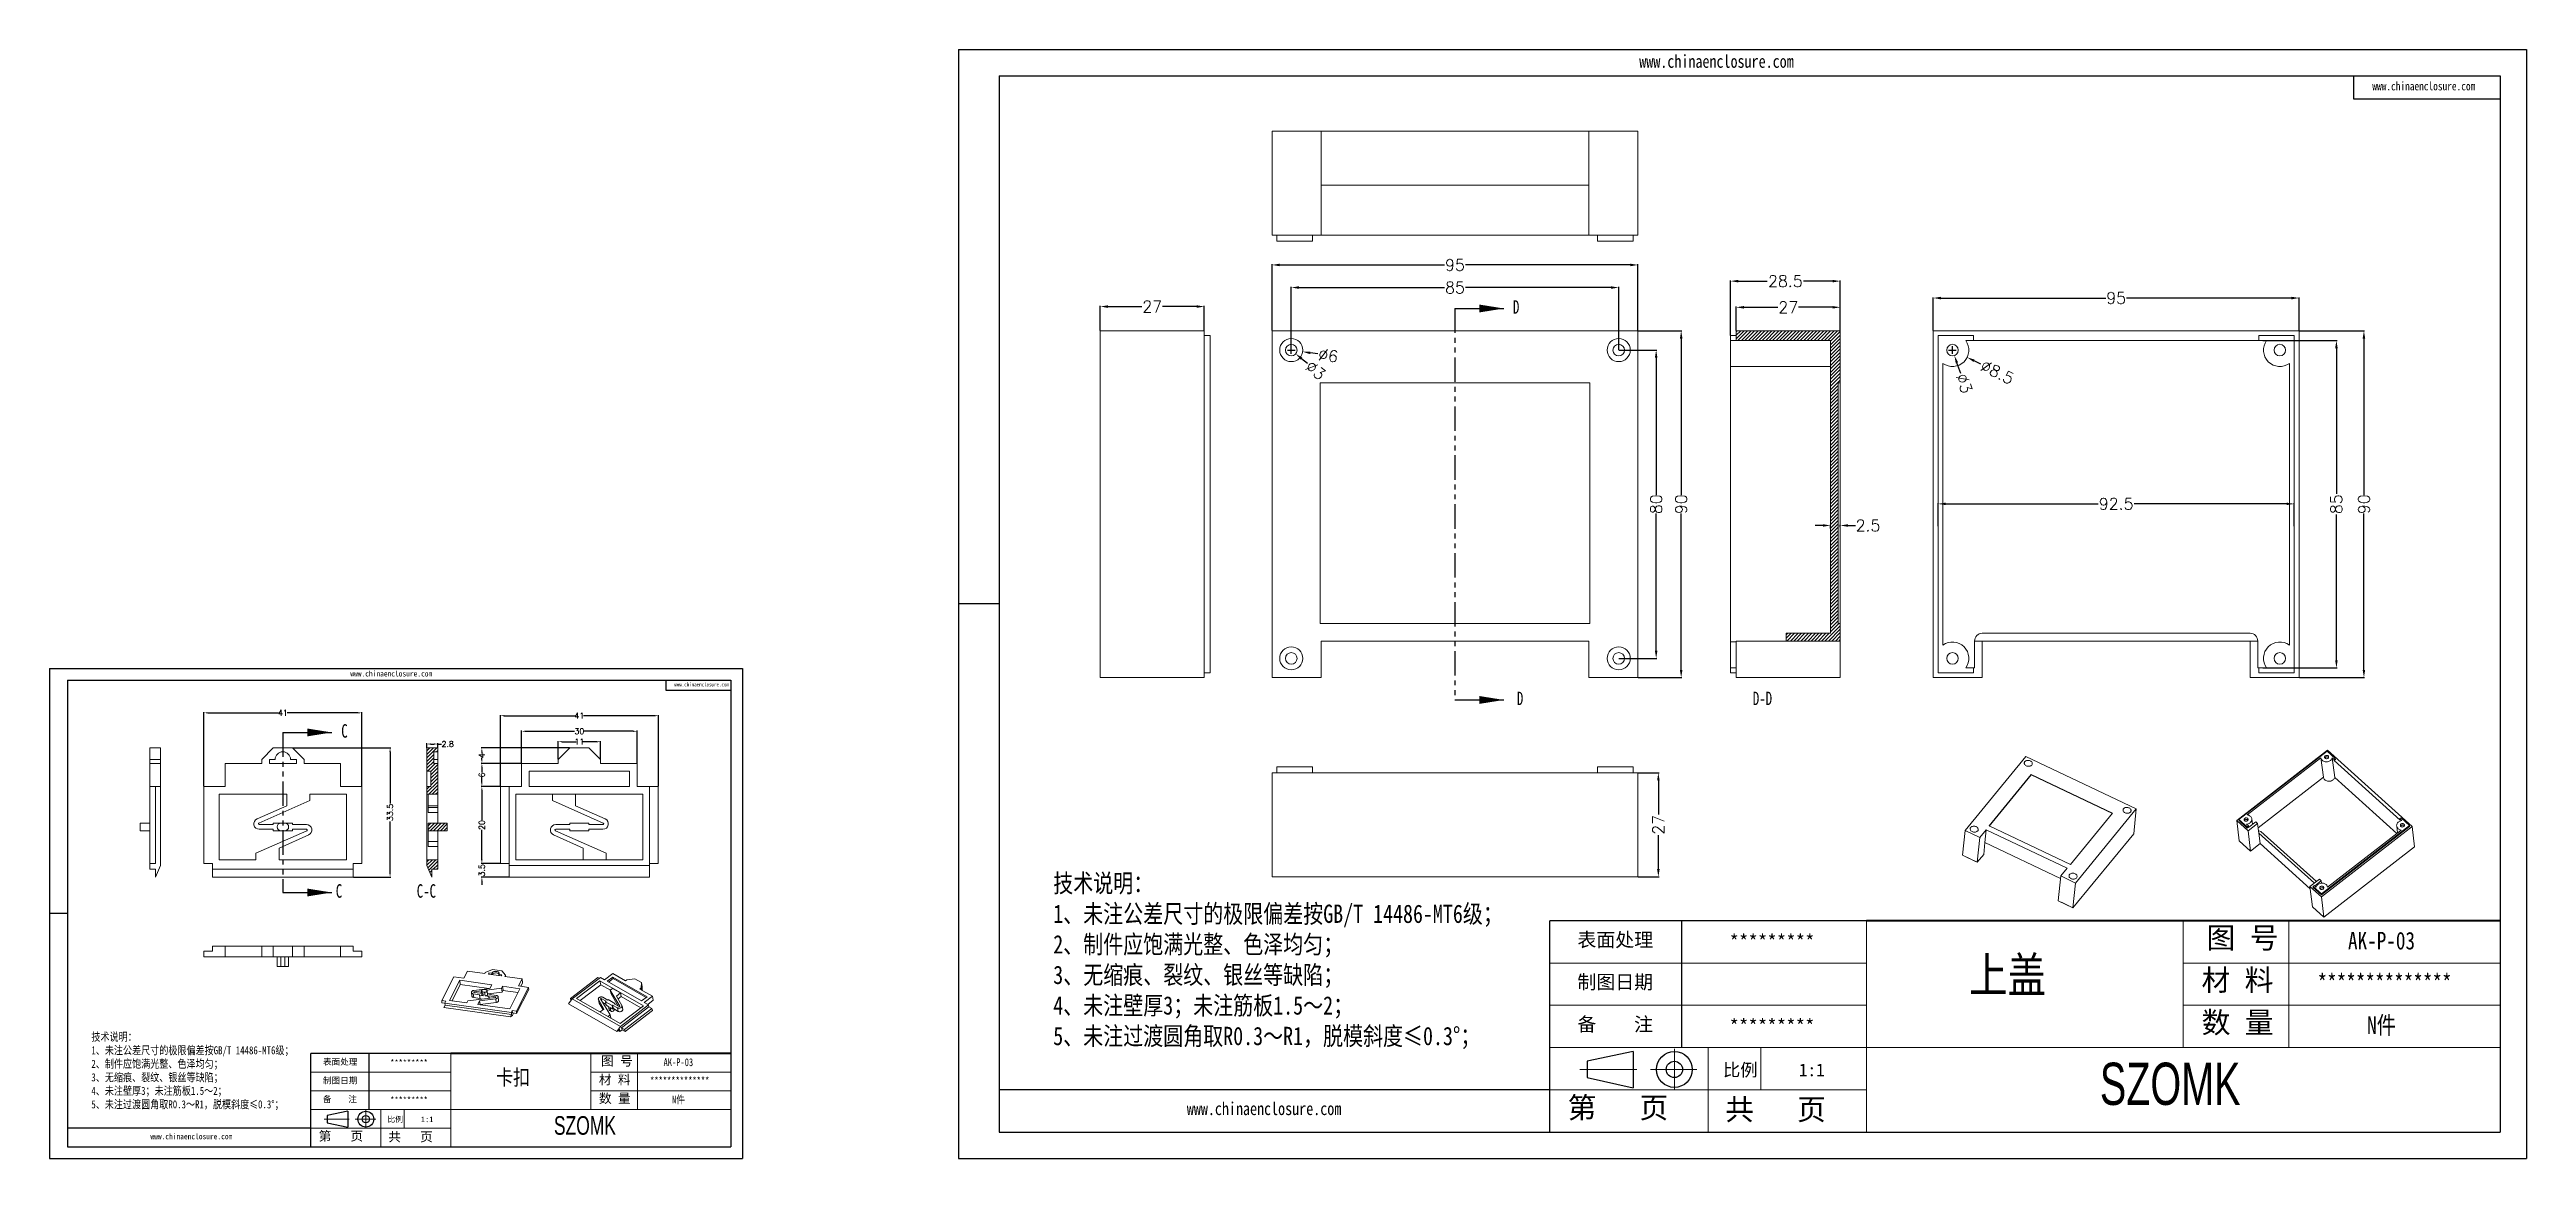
# Model space of a CAD drawing. Header units: inches. Extents: x 1571 to 2672, y 1089 to 1376.
# Drawn here: x 1571 to 2214, y 1089 to 1376 of the extents above; entities that cross this region are included whole.
import ezdxf

# ---------------------------------------------------------------- set-up
doc = ezdxf.new("R2010")
doc.units = ezdxf.units.IN
doc.linetypes.add('CENTER2', pattern=[28.575, 19.05, -3.175, 3.175, -3.175])
doc.linetypes.add('PHANTOM', pattern=[12.7, 6.35, -1.27, 1.27, -1.27, 1.27, -1.27])
doc.layers.add('文字', color=81, linetype='Continuous')
for name, color, linetype, lineweight in [('粗实线', 7, 'Continuous', 30), ('细实线', 3, 'Continuous', 9), ('细点划线', 2, 'CENTER2', 9)]:
    doc.layers.add(name, color=color, linetype=linetype, lineweight=lineweight)
doc.styles.add('SLDTEXTSTYLE5', font='TXT', dxfattribs={"width": 0.7})
doc.styles.get("Standard").update_dxf_attribs({"font": 'txt', "bigfont": 'gbcbig.shx'})
doc.styles.add('宋体', font='', dxfattribs={"width": 0.8, "height": 3.5})
doc.styles.add('长仿宋', font='', dxfattribs={"width": 0.7, "height": 4})
doc.styles.get('宋体').set_extended_font_data('SimSun')
doc.styles.get('长仿宋').set_extended_font_data('SimSun')
doc.dimstyles.new('1.5', dxfattribs={"dimtxt": 1.5, "dimasz": 1, "dimexe": 0.18, "dimexo": 0.0625, "dimgap": 0.1, "dimtad": 0, "dimzin": 9, "dimdsep": 46, "dimtxsty": 'Standard', "dimcen": 0.5, "dimclrd": 3, "dimclre": 3, "dimadec": 0, "dimazin": 2, "dimtfac": 1, "dimtofl": 0, "dimtmove": 0, "dimatfit": 3, "dimfxl": 0, "dimtolj": 1, "dimtzin": 0, "dimarcsym": 0})
doc.dimstyles.new('3', dxfattribs={"dimtxt": 3, "dimasz": 2, "dimexe": 0.18, "dimexo": 0.0625, "dimgap": 0.2, "dimtad": 0, "dimzin": 12, "dimdsep": 46, "dimtxsty": 'Standard', "dimcen": 1, "dimclrd": 3, "dimclre": 3, "dimadec": 0, "dimazin": 0, "dimtfac": 1, "dimtofl": 0, "dimtmove": 0, "dimatfit": 3, "dimfxl": 0, "dimtolj": 1, "dimtzin": 0, "dimarcsym": 0})
pattern_1 = [(45, (-864.78535, -720.82306), (-0.4490128, 0.4490128), [])]
pattern_2 = [(45, (1032.9698, 539.2042), (-2.245064, 2.245064), [])]

msp = doc.modelspace()

# ---------------------------------------------------------------- texts
at = {"color": 7, "linetype": 'Continuous', "char_height": 3.5, "attachment_point": 1, "style": 'SLDTEXTSTYLE5'}
for s, insert in [('D', (1950.976, 1311.261)), ('D', (1951.999, 1209.661)), ('D-D', (2013.258, 1209.661)), ('C', (1646.813, 1201.228)), ('C', (1645.389, 1159.688)), ('C-C', (1666.403, 1159.688))]:
    msp.add_mtext(s, dxfattribs=dict(at, insert=insert))
at = {"attachment_point": 1}
for s, insert, char_height, width in [('{\\fSimHei|b0|i0|c134|p49;表面处理}', (1967.704, 1147.071), 3.60565, 2049.27054), ('{\\fSimHei|b0|i0|c134|p49;*********}', (2007.196, 1146.608), 3.60565, 2049.27054), ('{\\fSimHei|b0|i0|c134|p49;制图日期}', (1967.704, 1136.108), 3.60565, 2049.27054), ('{\\fSimHei|b0|i0|c134|p49;备    注}', (1967.704, 1125.144), 3.60565, 2049.27054), ('{\\fSimHei|b0|i0|c134|p49;*********}', (2007.196, 1124.68), 3.60565, 2049.27054), ('{\\fSimHei|b0|i0|c134|p49;表面处理}', (1642.066, 1114.39), 1.5934, 905.61198), ('{\\fSimHei|b0|i0|c134|p49;*********}', (1659.518, 1114.185), 1.5934, 905.61198), ('{\\fSimHei|b0|i0|c134|p49;制图日期}', (1642.066, 1109.545), 1.5934, 905.61198), ('{\\fSimHei|b0|i0|c134|p49;备    注}', (1642.066, 1104.7), 1.5934, 905.61198), ('{\\fSimHei|b0|i0|c134|p49;*********}', (1659.518, 1104.495), 1.5934, 905.61198)]:
    msp.add_mtext(s, dxfattribs=dict(at, insert=insert, char_height=char_height, width=width))
at = {"layer": '文字', "color": 0, "attachment_point": 1, "style": '宋体'}
for s, insert, char_height, width in [('www.chinaenclosure.com', (1983.765, 1374.931), 3.35006, 58.85743), ('www.chinaenclosure.com', (2174.076, 1367.953), 2.23338, 39.23828), ('www.chinaenclosure.com', (1649.163, 1215.086), 1.48046, 26.01023), ('www.chinaenclosure.com', (1733.265, 1212.002), 0.98697, 17.34015), ('{\\H1.111x;技术说明：\\P1、未注公差尺寸的极限偏差按GB/T 14486-MT6级；\\P2、制件应饱满光整、色泽均匀；\\P3、无缩痕、裂纹、银丝等缺陷；\\P4、未注壁厚3；未注筋板1.5～2；\\P5、未注过渡圆角取R0.3～R1，脱模斜度≤0.3%%D；}', (1831.635, 1162.333), 4.28275, 155.99226), ('{\\H1.111x;AK-P-03}', (2167.762, 1147.319), 4.11144, 47.5329), ('上盖', (2069.397, 1140.718), 9.1365, 116.80738), ('{\\H1.111x;**************}', (2159.853, 1136.355), 4.11144, 47.5329), ('{\\H1.111x;N件}', (2172.735, 1125.391), 4.11144, 47.5329), ('{\\H1.111x;技术说明：\\P1、未注公差尺寸的极限偏差按GB/T 14486-MT6级；\\P2、制件应饱满光整、色泽均匀；\\P3、无缩痕、裂纹、银丝等缺陷；\\P4、未注壁厚3；未注筋板1.5～2；\\P5、未注过渡圆角取R0.3～R1，脱模斜度≤0.3%%D；}', (1581.934, 1121.135), 1.89263, 68.93597), ('{\\H1.111x;AK-P-03}', (1730.475, 1114.5), 1.81693, 21.0057), ('卡扣', (1687.006, 1111.582), 4.0376, 51.61942), ('{\\H1.111x;**************}', (1726.98, 1109.654), 1.81693, 21.0057), ('{\\H1.111x;N件}', (1732.672, 1104.809), 1.81693, 21.0057), ('www.chinaenclosure.com', (1866.315, 1103.119), 3.35006, 58.85743), ('www.chinaenclosure.com', (1597.26, 1094.967), 1.48046, 26.01023)]:
    msp.add_mtext(s, dxfattribs=dict(at, insert=insert, char_height=char_height, width=width))
at = {"layer": '粗实线', "attachment_point": 1, "style": '长仿宋'}
for insert, char_height, width in [((2103.351, 1113.366), 10.96385, 122.94871), ((1702.01, 1099.495), 4.84514, 54.3334)]:
    msp.add_mtext('{\\fSTXinwei|b0|i0|c134|p2;SZOMK}', dxfattribs=dict(at, insert=insert, char_height=char_height, width=width))
at = {"layer": '细实线', "color": 7, "attachment_point": 1}
for s, insert, char_height, width in [('{\\fSimSun|b0|i0|c134|p54;图 号}', (2131.04, 1148.519), 5.48192, 27.40962), ('{\\fSimSun|b0|i0|c134|p54;材 料   }', (2129.74, 1137.555), 5.48192, 27.40962), ('{\\fSimSun|b0|i0|c134|p54;数 量}', (2129.767, 1126.537), 5.48192, 24.76803), ('{\\fSimSun|b0|i0|c134|p54;图 号}', (1714.247, 1115.03), 2.42257, 12.11284), ('{\\fSimSun|b0|i0|c134|p54;比例}', (2005.506, 1113.139), 3.28915, 14.43837), ('{\\fSimSun|b0|i0|c134|p54;1:1}', (2025.207, 1113.139), 3.28915, 14.43837), ('{\\fSimSun|b0|i0|c134|p54;材 料   }', (1713.672, 1110.185), 2.42257, 12.11284), ('{\\fSimSun|b0|i0|c134|p54;比例}', (1658.771, 1099.395), 1.45354, 6.38059), ('{\\fSimSun|b0|i0|c134|p54;数 量}', (1713.684, 1105.316), 2.42257, 10.94547), ('{\\fSimSun|b0|i0|c134|p54;第   页}', (1965.167, 1104.443), 5.48192, 41.11443), ('{\\fSimSun|b0|i0|c134|p54; 共   页}', (2002.339, 1103.977), 5.48192, 41.11443), ('{\\fSimSun|b0|i0|c134|p54;第   页}', (1640.944, 1095.552), 2.42257, 18.16926), ('{\\fSimSun|b0|i0|c134|p54; 共   页}', (1657.371, 1095.346), 2.42257, 18.16926), ('{\\fSimSun|b0|i0|c134|p54;1:1}', (1667.477, 1099.395), 1.45354, 6.38059)]:
    msp.add_mtext(s, dxfattribs=dict(at, insert=insert, char_height=char_height, width=width))

# ---------------------------------------------------------------- blocks, each defined once
blk = doc.blocks.new('*D141')
at = {"color": 3, "lineweight": -2, "transparency": 16777216}
for p, q in [((1611.15, 1185.12), (1611.15, 1204.34)), ((1612.15, 1204.16), (1630.55, 1204.16)), ((1651.15, 1204.16), (1632.75, 1204.16)), ((1652.15, 1185.12), (1652.15, 1204.34))]:
    blk.add_line(p, q, dxfattribs=at)
at = {"color": 3, "transparency": 16777216}
for points in [[(1612.15, 1204.33), (1612.15, 1204), (1611.15, 1204.16)], [(1651.15, 1204.33), (1651.15, 1204), (1652.15, 1204.16)]]:
    blk.add_solid(points, dxfattribs=at)
at = {"layer": 'Defpoints', "color": 0, "transparency": 16777216}
for p in [(1652.15, 1204.16), (1611.15, 1185.05), (1652.15, 1185.05)]:
    blk.add_point(p, dxfattribs=at)
at = {"color": 0, "transparency": 16777216, "insert": (1631.65, 1204.16), "char_height": 1.5, "attachment_point": 5}
blk.add_mtext('\\A1;41', dxfattribs=at)
blk = doc.blocks.new('*D142')
at = {"color": 3, "lineweight": -2, "transparency": 16777216}
for p, q in [((1634.21, 1195.05), (1659.65, 1195.05)), ((1659.47, 1194.05), (1659.47, 1180.65)), ((1659.47, 1162.55), (1659.47, 1175.95)), ((1649.96, 1161.55), (1659.65, 1161.55))]:
    blk.add_line(p, q, dxfattribs=at)
at = {"color": 3, "transparency": 16777216}
for points in [[(1659.3, 1194.05), (1659.64, 1194.05), (1659.47, 1195.05)], [(1659.3, 1162.55), (1659.64, 1162.55), (1659.47, 1161.55)]]:
    blk.add_solid(points, dxfattribs=at)
at = {"layer": 'Defpoints', "color": 0, "transparency": 16777216}
for p in [(1634.15, 1195.05), (1649.9, 1161.55), (1659.47, 1161.55)]:
    blk.add_point(p, dxfattribs=at)
at = {"color": 0, "transparency": 16777216, "insert": (1659.47, 1178.3), "char_height": 1.5, "attachment_point": 5, "rotation": 90}
blk.add_mtext('\\A1;33.5', dxfattribs=at)
blk = doc.blocks.new('*D143')
at = {"color": 3, "lineweight": -2, "transparency": 16777216}
for p, q in [((1669.04, 1195.12), (1669.04, 1196.25)), ((1670.04, 1196.07), (1670.84, 1196.07)), ((1671.84, 1195.12), (1671.84, 1196.25)), ((1671.84, 1196.07), (1672.84, 1196.07))]:
    blk.add_line(p, q, dxfattribs=at)
at = {"color": 3, "transparency": 16777216}
for points in [[(1670.04, 1196.24), (1670.04, 1195.9), (1669.04, 1196.07)], [(1670.84, 1196.24), (1670.84, 1195.9), (1671.84, 1196.07)]]:
    blk.add_solid(points, dxfattribs=at)
at = {"layer": 'Defpoints', "color": 0, "transparency": 16777216}
for p in [(1671.84, 1196.07), (1669.04, 1195.05), (1671.84, 1195.05)]:
    blk.add_point(p, dxfattribs=at)
at = {"color": 0, "transparency": 16777216, "insert": (1674.44, 1196.07), "char_height": 1.5, "attachment_point": 5}
blk.add_mtext('\\A1;2.8', dxfattribs=at)
blk = doc.blocks.new('*D144')
at = {"color": 3, "lineweight": -2, "transparency": 16777216}
for p, q in [((1688.05, 1165.05), (1683.13, 1165.05)), ((1683.31, 1166.05), (1683.31, 1167.05)), ((1690.3, 1161.55), (1683.13, 1161.55)), ((1683.31, 1160.55), (1683.31, 1159.55))]:
    blk.add_line(p, q, dxfattribs=at)
at = {"color": 3, "transparency": 16777216}
for points in [[(1683.14, 1166.05), (1683.48, 1166.05), (1683.31, 1165.05)], [(1683.14, 1160.55), (1683.48, 1160.55), (1683.31, 1161.55)]]:
    blk.add_solid(points, dxfattribs=at)
at = {"layer": 'Defpoints', "color": 0, "transparency": 16777216}
for p in [(1683.31, 1165.05), (1688.12, 1165.05), (1690.37, 1161.55)]:
    blk.add_point(p, dxfattribs=at)
at = {"color": 0, "transparency": 16777216, "insert": (1683.31, 1163.3), "char_height": 1.5, "attachment_point": 5, "rotation": 90}
blk.add_mtext('\\A1;3.5', dxfattribs=at)
blk = doc.blocks.new('*D145')
at = {"color": 3, "lineweight": -2, "transparency": 16777216}
for p, q in [((1688.05, 1185.05), (1683.13, 1185.05)), ((1683.31, 1184.05), (1683.31, 1176.28)), ((1683.31, 1166.05), (1683.31, 1173.83)), ((1688.05, 1165.05), (1683.13, 1165.05))]:
    blk.add_line(p, q, dxfattribs=at)
at = {"color": 3, "transparency": 16777216}
for points in [[(1683.14, 1184.05), (1683.48, 1184.05), (1683.31, 1185.05)], [(1683.14, 1166.05), (1683.48, 1166.05), (1683.31, 1165.05)]]:
    blk.add_solid(points, dxfattribs=at)
at = {"layer": 'Defpoints', "color": 0, "transparency": 16777216}
for p in [(1683.31, 1185.05), (1688.12, 1185.05), (1688.12, 1165.05)]:
    blk.add_point(p, dxfattribs=at)
at = {"color": 0, "transparency": 16777216, "insert": (1683.31, 1175.05), "char_height": 1.5, "attachment_point": 5, "rotation": 90}
blk.add_mtext('\\A1;20', dxfattribs=at)
blk = doc.blocks.new('*D146')
at = {"color": 3, "lineweight": -2, "transparency": 16777216}
for p, q in [((1693.55, 1191.05), (1683.13, 1191.05)), ((1683.31, 1190.05), (1683.31, 1188.65)), ((1688.05, 1185.05), (1683.13, 1185.05)), ((1683.31, 1186.05), (1683.31, 1187.45))]:
    blk.add_line(p, q, dxfattribs=at)
at = {"color": 3, "transparency": 16777216}
for points in [[(1683.14, 1190.05), (1683.48, 1190.05), (1683.31, 1191.05)], [(1683.14, 1186.05), (1683.48, 1186.05), (1683.31, 1185.05)]]:
    blk.add_solid(points, dxfattribs=at)
at = {"layer": 'Defpoints', "color": 0, "transparency": 16777216}
for p in [(1683.31, 1191.05), (1693.62, 1191.05), (1688.12, 1185.05)]:
    blk.add_point(p, dxfattribs=at)
at = {"color": 0, "transparency": 16777216, "insert": (1683.31, 1188.05), "char_height": 1.5, "attachment_point": 5, "rotation": 90}
blk.add_mtext('\\A1;6', dxfattribs=at)
blk = doc.blocks.new('*D147')
at = {"color": 3, "lineweight": -2, "transparency": 16777216}
for p, q in [((1706.05, 1195.05), (1683.13, 1195.05)), ((1693.55, 1191.05), (1683.13, 1191.05)), ((1683.31, 1194.05), (1683.31, 1193.65)), ((1683.31, 1192.05), (1683.31, 1192.45))]:
    blk.add_line(p, q, dxfattribs=at)
at = {"color": 3, "transparency": 16777216}
for points in [[(1683.14, 1194.05), (1683.48, 1194.05), (1683.31, 1195.05)], [(1683.14, 1192.05), (1683.48, 1192.05), (1683.31, 1191.05)]]:
    blk.add_solid(points, dxfattribs=at)
at = {"layer": 'Defpoints', "color": 0, "transparency": 16777216}
for p in [(1683.31, 1195.05), (1693.62, 1191.05), (1706.12, 1195.05)]:
    blk.add_point(p, dxfattribs=at)
at = {"color": 0, "transparency": 16777216, "insert": (1683.31, 1193.05), "char_height": 1.5, "attachment_point": 5, "rotation": 90}
blk.add_mtext('\\A1;4', dxfattribs=at)
blk = doc.blocks.new('*D148')
at = {"color": 3, "lineweight": -2, "transparency": 16777216}
for p, q in [((1703.12, 1192.12), (1703.12, 1196.85)), ((1704.12, 1196.67), (1707.77, 1196.67)), ((1713.12, 1196.67), (1709.47, 1196.67)), ((1714.12, 1192.12), (1714.12, 1196.85))]:
    blk.add_line(p, q, dxfattribs=at)
at = {"color": 3, "transparency": 16777216}
for points in [[(1704.12, 1196.83), (1704.12, 1196.5), (1703.12, 1196.67)], [(1713.12, 1196.83), (1713.12, 1196.5), (1714.12, 1196.67)]]:
    blk.add_solid(points, dxfattribs=at)
at = {"layer": 'Defpoints', "color": 0, "transparency": 16777216}
for p in [(1714.12, 1196.67), (1703.12, 1192.05), (1714.12, 1192.05)]:
    blk.add_point(p, dxfattribs=at)
at = {"color": 0, "transparency": 16777216, "insert": (1708.62, 1196.67), "char_height": 1.5, "attachment_point": 5}
blk.add_mtext('\\A1;11', dxfattribs=at)
blk = doc.blocks.new('*D149')
at = {"color": 3, "lineweight": -2, "transparency": 16777216}
for p, q in [((1693.62, 1191.12), (1693.62, 1199.56)), ((1694.62, 1199.38), (1707.39, 1199.38)), ((1722.62, 1199.38), (1709.84, 1199.38)), ((1723.62, 1191.12), (1723.62, 1199.56))]:
    blk.add_line(p, q, dxfattribs=at)
at = {"color": 3, "transparency": 16777216}
for points in [[(1694.62, 1199.54), (1694.62, 1199.21), (1693.62, 1199.38)], [(1722.62, 1199.54), (1722.62, 1199.21), (1723.62, 1199.38)]]:
    blk.add_solid(points, dxfattribs=at)
at = {"layer": 'Defpoints', "color": 0, "transparency": 16777216}
for p in [(1723.62, 1199.38), (1693.62, 1191.05), (1723.62, 1191.05)]:
    blk.add_point(p, dxfattribs=at)
at = {"color": 0, "transparency": 16777216, "insert": (1708.62, 1199.38), "char_height": 1.5, "attachment_point": 5}
blk.add_mtext('\\A1;30', dxfattribs=at)
blk = doc.blocks.new('*D150')
at = {"color": 3, "lineweight": -2, "transparency": 16777216}
for p, q in [((1688.12, 1185.12), (1688.12, 1203.6)), ((1689.12, 1203.42), (1707.52, 1203.42)), ((1728.12, 1203.42), (1709.72, 1203.42)), ((1729.12, 1185.12), (1729.12, 1203.6))]:
    blk.add_line(p, q, dxfattribs=at)
at = {"color": 3, "transparency": 16777216}
for points in [[(1689.12, 1203.59), (1689.12, 1203.25), (1688.12, 1203.42)], [(1728.12, 1203.59), (1728.12, 1203.25), (1729.12, 1203.42)]]:
    blk.add_solid(points, dxfattribs=at)
at = {"layer": 'Defpoints', "color": 0, "transparency": 16777216}
for p in [(1688.12, 1203.42), (1688.12, 1185.05), (1729.12, 1185.05)]:
    blk.add_point(p, dxfattribs=at)
at = {"color": 0, "transparency": 16777216, "insert": (1708.62, 1203.42), "char_height": 1.5, "attachment_point": 5}
blk.add_mtext('\\A1;41', dxfattribs=at)
blk = doc.blocks.new('*D151')
at = {"color": 3, "lineweight": -2, "transparency": 16777216}
for p, q in [((1888.43, 1303.37), (1888.43, 1320.59)), ((1890.43, 1320.41), (1933.23, 1320.41)), ((1981.43, 1320.41), (1938.63, 1320.41)), ((1983.43, 1303.37), (1983.43, 1320.59))]:
    blk.add_line(p, q, dxfattribs=at)
at = {"color": 3, "transparency": 16777216}
for points in [[(1890.43, 1320.74), (1890.43, 1320.08), (1888.43, 1320.41)], [(1981.43, 1320.74), (1981.43, 1320.08), (1983.43, 1320.41)]]:
    blk.add_solid(points, dxfattribs=at)
at = {"layer": 'Defpoints', "color": 0, "transparency": 16777216}
for p in [(1983.43, 1320.41), (1888.43, 1303.31), (1983.43, 1303.31)]:
    blk.add_point(p, dxfattribs=at)
at = {"color": 0, "transparency": 16777216, "insert": (1935.93, 1320.41), "char_height": 3, "attachment_point": 5}
blk.add_mtext('\\A1;95', dxfattribs=at)
blk = doc.blocks.new('*D152')
at = {"color": 3, "lineweight": -2, "transparency": 16777216}
for p, q in [((1893.43, 1298.37), (1893.43, 1314.72)), ((1895.43, 1314.54), (1933.23, 1314.54)), ((1976.43, 1314.54), (1938.63, 1314.54)), ((1978.43, 1298.37), (1978.43, 1314.72))]:
    blk.add_line(p, q, dxfattribs=at)
at = {"color": 3, "transparency": 16777216}
for points in [[(1895.43, 1314.88), (1895.43, 1314.21), (1893.43, 1314.54)], [(1976.43, 1314.88), (1976.43, 1314.21), (1978.43, 1314.54)]]:
    blk.add_solid(points, dxfattribs=at)
at = {"layer": 'Defpoints', "color": 0, "transparency": 16777216}
for p in [(1978.43, 1314.54), (1893.43, 1298.31), (1978.43, 1298.31)]:
    blk.add_point(p, dxfattribs=at)
at = {"color": 0, "transparency": 16777216, "insert": (1935.93, 1314.54), "char_height": 3, "attachment_point": 5}
blk.add_mtext('\\A1;85', dxfattribs=at)
blk = doc.blocks.new('*D153')
at = {"color": 3, "lineweight": -2, "transparency": 16777216}
for p, q in [((1983.49, 1303.31), (1994.83, 1303.31)), ((1994.65, 1301.31), (1994.65, 1260.76)), ((1994.65, 1215.31), (1994.65, 1255.86)), ((1983.49, 1213.31), (1994.83, 1213.31))]:
    blk.add_line(p, q, dxfattribs=at)
at = {"color": 3, "transparency": 16777216}
for points in [[(1994.32, 1301.31), (1994.99, 1301.31), (1994.65, 1303.31)], [(1994.32, 1215.31), (1994.99, 1215.31), (1994.65, 1213.31)]]:
    blk.add_solid(points, dxfattribs=at)
at = {"layer": 'Defpoints', "color": 0, "transparency": 16777216}
for p in [(1983.43, 1303.31), (1983.43, 1213.31), (1994.65, 1213.31)]:
    blk.add_point(p, dxfattribs=at)
at = {"color": 0, "transparency": 16777216, "insert": (1994.65, 1258.31), "char_height": 3, "attachment_point": 5, "rotation": 90}
blk.add_mtext('\\A1;90', dxfattribs=at)
blk = doc.blocks.new('*D154')
at = {"color": 3, "lineweight": -2, "transparency": 16777216}
for p, q in [((1978.49, 1298.31), (1988.34, 1298.31)), ((1988.16, 1296.31), (1988.16, 1260.76)), ((1988.16, 1220.31), (1988.16, 1255.86)), ((1978.49, 1218.31), (1988.34, 1218.31))]:
    blk.add_line(p, q, dxfattribs=at)
at = {"color": 3, "transparency": 16777216}
for points in [[(1987.83, 1296.31), (1988.5, 1296.31), (1988.16, 1298.31)], [(1987.83, 1220.31), (1988.5, 1220.31), (1988.16, 1218.31)]]:
    blk.add_solid(points, dxfattribs=at)
at = {"layer": 'Defpoints', "color": 0, "transparency": 16777216}
for p in [(1978.43, 1298.31), (1978.43, 1218.31), (1988.16, 1218.31)]:
    blk.add_point(p, dxfattribs=at)
at = {"color": 0, "transparency": 16777216, "insert": (1988.16, 1258.31), "char_height": 3, "attachment_point": 5, "rotation": 90}
blk.add_mtext('\\A1;80', dxfattribs=at)
blk = doc.blocks.new('*D155')
at = {"color": 3, "lineweight": -2, "transparency": 16777216}
for p, q in [((2008.95, 1303.37), (2008.95, 1309.6)), ((2010.95, 1309.42), (2019.75, 1309.42)), ((2033.95, 1309.42), (2025.15, 1309.42)), ((2035.95, 1303.37), (2035.95, 1309.6))]:
    blk.add_line(p, q, dxfattribs=at)
at = {"color": 3, "transparency": 16777216}
for points in [[(2010.95, 1309.75), (2010.95, 1309.08), (2008.95, 1309.42)], [(2033.95, 1309.75), (2033.95, 1309.08), (2035.95, 1309.42)]]:
    blk.add_solid(points, dxfattribs=at)
at = {"layer": 'Defpoints', "color": 0, "transparency": 16777216}
for p in [(2035.95, 1309.42), (2008.95, 1303.31), (2035.95, 1303.31)]:
    blk.add_point(p, dxfattribs=at)
at = {"color": 0, "transparency": 16777216, "insert": (2022.45, 1309.42), "char_height": 3, "attachment_point": 5}
blk.add_mtext('\\A1;27', dxfattribs=at)
blk = doc.blocks.new('*D156')
at = {"color": 3, "lineweight": -2, "transparency": 16777216}
for p, q in [((2007.45, 1302.12), (2007.45, 1316.39)), ((2009.45, 1316.21), (2017, 1316.21)), ((2033.95, 1316.21), (2026.4, 1316.21)), ((2035.95, 1303.37), (2035.95, 1316.39))]:
    blk.add_line(p, q, dxfattribs=at)
at = {"color": 3, "transparency": 16777216}
for points in [[(2009.45, 1316.54), (2009.45, 1315.87), (2007.45, 1316.21)], [(2033.95, 1316.54), (2033.95, 1315.87), (2035.95, 1316.21)]]:
    blk.add_solid(points, dxfattribs=at)
at = {"layer": 'Defpoints', "color": 0, "transparency": 16777216}
for p in [(2035.95, 1316.21), (2007.45, 1302.06), (2035.95, 1303.31)]:
    blk.add_point(p, dxfattribs=at)
at = {"color": 0, "transparency": 16777216, "insert": (2021.7, 1316.21), "char_height": 3, "attachment_point": 5}
blk.add_mtext('\\A1;28.5', dxfattribs=at)
blk = doc.blocks.new('*D157')
at = {"color": 3, "lineweight": -2, "transparency": 16777216}
for p, q in [((2061.33, 1252.63), (2061.33, 1258.58)), ((2063.33, 1258.4), (2102.88, 1258.4)), ((2151.83, 1258.4), (2112.28, 1258.4)), ((2153.83, 1252.63), (2153.83, 1258.58))]:
    blk.add_line(p, q, dxfattribs=at)
at = {"color": 3, "transparency": 16777216}
for points in [[(2063.33, 1258.73), (2063.33, 1258.07), (2061.33, 1258.4)], [(2151.83, 1258.73), (2151.83, 1258.07), (2153.83, 1258.4)]]:
    blk.add_solid(points, dxfattribs=at)
at = {"layer": 'Defpoints', "color": 0, "transparency": 16777216}
for p in [(2153.83, 1258.4), (2061.33, 1252.57), (2153.83, 1252.57)]:
    blk.add_point(p, dxfattribs=at)
at = {"color": 0, "transparency": 16777216, "insert": (2107.58, 1258.4), "char_height": 3, "attachment_point": 5}
blk.add_mtext('\\A1;92.5', dxfattribs=at)
blk = doc.blocks.new('*D158')
at = {"color": 3, "lineweight": -2, "transparency": 16777216}
for p, q in [((2060.08, 1303.37), (2060.08, 1312)), ((2062.08, 1311.82), (2104.88, 1311.82)), ((2153.08, 1311.82), (2110.28, 1311.82)), ((2155.08, 1303.37), (2155.08, 1312))]:
    blk.add_line(p, q, dxfattribs=at)
at = {"color": 3, "transparency": 16777216}
for points in [[(2062.08, 1312.15), (2062.08, 1311.48), (2060.08, 1311.82)], [(2153.08, 1312.15), (2153.08, 1311.48), (2155.08, 1311.82)]]:
    blk.add_solid(points, dxfattribs=at)
at = {"layer": 'Defpoints', "color": 0, "transparency": 16777216}
for p in [(2060.08, 1311.82), (2060.08, 1303.31), (2155.08, 1303.31)]:
    blk.add_point(p, dxfattribs=at)
at = {"color": 0, "transparency": 16777216, "insert": (2107.58, 1311.82), "char_height": 3, "attachment_point": 5}
blk.add_mtext('\\A1;95', dxfattribs=at)
blk = doc.blocks.new('*D159')
at = {"color": 3, "lineweight": -2, "transparency": 16777216}
for p, q in [((2145.67, 1300.81), (2164.94, 1300.81)), ((2164.76, 1298.81), (2164.76, 1261.01)), ((2164.76, 1217.81), (2164.76, 1255.61)), ((2145.67, 1215.81), (2164.94, 1215.81))]:
    blk.add_line(p, q, dxfattribs=at)
at = {"color": 3, "transparency": 16777216}
for points in [[(2164.43, 1298.81), (2165.09, 1298.81), (2164.76, 1300.81)], [(2164.43, 1217.81), (2165.09, 1217.81), (2164.76, 1215.81)]]:
    blk.add_solid(points, dxfattribs=at)
at = {"layer": 'Defpoints', "color": 0, "transparency": 16777216}
for p in [(2145.61, 1300.81), (2145.61, 1215.81), (2164.76, 1215.81)]:
    blk.add_point(p, dxfattribs=at)
at = {"color": 0, "transparency": 16777216, "insert": (2164.76, 1258.31), "char_height": 3, "attachment_point": 5, "rotation": 90}
blk.add_mtext('\\A1;85', dxfattribs=at)
blk = doc.blocks.new('*D160')
at = {"color": 3, "lineweight": -2, "transparency": 16777216}
for p, q in [((2155.14, 1303.31), (2172.08, 1303.31)), ((2171.9, 1301.31), (2171.9, 1260.76)), ((2171.9, 1215.31), (2171.9, 1255.86)), ((2155.14, 1213.31), (2172.08, 1213.31))]:
    blk.add_line(p, q, dxfattribs=at)
at = {"color": 3, "transparency": 16777216}
for points in [[(2171.57, 1301.31), (2172.23, 1301.31), (2171.9, 1303.31)], [(2171.57, 1215.31), (2172.23, 1215.31), (2171.9, 1213.31)]]:
    blk.add_solid(points, dxfattribs=at)
at = {"layer": 'Defpoints', "color": 0, "transparency": 16777216}
for p in [(2155.08, 1303.31), (2171.9, 1303.31), (2155.08, 1213.31)]:
    blk.add_point(p, dxfattribs=at)
at = {"color": 0, "transparency": 16777216, "insert": (2171.9, 1258.31), "char_height": 3, "attachment_point": 5, "rotation": 90}
blk.add_mtext('\\A1;90', dxfattribs=at)
blk = doc.blocks.new('*D161')
at = {"color": 3, "lineweight": -2, "transparency": 16777216}
for p, q in [((2065.08, 1297.31), (2065.08, 1299.31)), ((2064.08, 1298.31), (2066.08, 1298.31)), ((2072.48, 1294.67), (2070.69, 1295.55))]:
    blk.add_line(p, q, dxfattribs=at)
at = {"color": 3, "transparency": 16777216}
blk.add_solid([(2070.83, 1295.85), (2070.54, 1295.25), (2068.89, 1296.43)], dxfattribs=at)
at = {"layer": 'Defpoints', "color": 0, "transparency": 16777216}
for p in [(2061.27, 1300.18), (2068.89, 1296.43)]:
    blk.add_point(p, dxfattribs=at)
at = {"color": 0, "transparency": 16777216, "insert": (2076.7, 1292.59), "char_height": 3, "attachment_point": 5, "rotation": 333.80157}
blk.add_mtext('\\A1;∅8.5', dxfattribs=at)
blk = doc.blocks.new('*D162')
at = {"color": 3, "lineweight": -2, "transparency": 16777216}
for p, q in [((2065.08, 1297.31), (2065.08, 1299.31)), ((2064.08, 1298.31), (2066.08, 1298.31)), ((2067.22, 1292.22), (2066.24, 1295.01))]:
    blk.add_line(p, q, dxfattribs=at)
at = {"color": 3, "transparency": 16777216}
blk.add_solid([(2066.56, 1295.12), (2065.93, 1294.9), (2065.58, 1296.89)], dxfattribs=at)
at = {"layer": 'Defpoints', "color": 0, "transparency": 16777216}
for p in [(2064.58, 1299.72), (2065.58, 1296.89)]:
    blk.add_point(p, dxfattribs=at)
at = {"color": 0, "transparency": 16777216, "insert": (2068.12, 1289.68), "char_height": 3, "attachment_point": 5, "rotation": 289.40655}
blk.add_mtext('\\A1;∅3', dxfattribs=at)
blk = doc.blocks.new('*D163')
at = {"color": 3, "lineweight": -2, "transparency": 16777216}
for p, q in [((1893.43, 1297.31), (1893.43, 1299.31)), ((1892.43, 1298.31), (1894.43, 1298.31)), ((1900.36, 1297.3), (1898.38, 1297.59))]:
    blk.add_line(p, q, dxfattribs=at)
at = {"color": 3, "transparency": 16777216}
blk.add_solid([(1898.43, 1297.92), (1898.33, 1297.26), (1896.4, 1297.88)], dxfattribs=at)
at = {"layer": 'Defpoints', "color": 0, "transparency": 16777216}
for p in [(1890.46, 1298.74), (1896.4, 1297.88)]:
    blk.add_point(p, dxfattribs=at)
at = {"color": 0, "transparency": 16777216, "insert": (1903.03, 1296.91), "char_height": 3, "attachment_point": 5, "rotation": 351.73239}
blk.add_mtext('\\A1;∅6', dxfattribs=at)
blk = doc.blocks.new('*D164')
at = {"color": 3, "lineweight": -2, "transparency": 16777216}
for p, q in [((1893.43, 1297.31), (1893.43, 1299.31)), ((1892.43, 1298.31), (1894.43, 1298.31)), ((1897.66, 1294.79), (1896.12, 1296.07))]:
    blk.add_line(p, q, dxfattribs=at)
at = {"color": 3, "transparency": 16777216}
blk.add_solid([(1896.34, 1296.33), (1895.91, 1295.82), (1894.59, 1297.35)], dxfattribs=at)
at = {"layer": 'Defpoints', "color": 0, "transparency": 16777216}
for p in [(1892.28, 1299.27), (1894.59, 1297.35)]:
    blk.add_point(p, dxfattribs=at)
at = {"color": 0, "transparency": 16777216, "insert": (1899.74, 1293.07), "char_height": 3, "attachment_point": 5, "rotation": 320.28558}
blk.add_mtext('\\A1;∅3', dxfattribs=at)
blk = doc.blocks.new('*D165')
at = {"color": 3, "lineweight": -2, "transparency": 16777216}
for p, q in [((2031.45, 1252.79), (2029.45, 1252.79)), ((2033.45, 1252.02), (2033.45, 1252.97)), ((2035.95, 1252.31), (2035.95, 1252.97)), ((2037.95, 1252.79), (2039.95, 1252.79))]:
    blk.add_line(p, q, dxfattribs=at)
at = {"color": 3, "transparency": 16777216}
for points in [[(2031.45, 1253.12), (2031.45, 1252.46), (2033.45, 1252.79)], [(2037.95, 1253.12), (2037.95, 1252.46), (2035.95, 1252.79)]]:
    blk.add_solid(points, dxfattribs=at)
at = {"layer": 'Defpoints', "color": 0, "transparency": 16777216}
for p in [(2033.45, 1251.95), (2035.95, 1252.79), (2035.95, 1252.24)]:
    blk.add_point(p, dxfattribs=at)
at = {"color": 0, "transparency": 16777216, "insert": (2043.15, 1252.79), "char_height": 3, "attachment_point": 5}
blk.add_mtext('\\A1;2.5', dxfattribs=at)
blk = doc.blocks.new('*D166')
at = {"color": 3, "lineweight": -2, "transparency": 16777216}
for p, q in [((1983.49, 1188.61), (1988.91, 1188.61)), ((1988.73, 1186.61), (1988.73, 1177.81)), ((1988.73, 1163.61), (1988.73, 1172.41)), ((1983.49, 1161.61), (1988.91, 1161.61))]:
    blk.add_line(p, q, dxfattribs=at)
at = {"color": 3, "transparency": 16777216}
for points in [[(1988.4, 1186.61), (1989.06, 1186.61), (1988.73, 1188.61)], [(1988.4, 1163.61), (1989.06, 1163.61), (1988.73, 1161.61)]]:
    blk.add_solid(points, dxfattribs=at)
at = {"layer": 'Defpoints', "color": 0, "transparency": 16777216}
for p in [(1983.43, 1188.61), (1988.73, 1188.61), (1983.43, 1161.61)]:
    blk.add_point(p, dxfattribs=at)
at = {"color": 0, "transparency": 16777216, "insert": (1988.73, 1175.11), "char_height": 3, "attachment_point": 5, "rotation": 90}
blk.add_mtext('\\A1;27', dxfattribs=at)
blk = doc.blocks.new('*D167')
at = {"color": 3, "lineweight": -2, "transparency": 16777216}
for p, q in [((1843.84, 1303.37), (1843.84, 1309.79)), ((1845.84, 1309.61), (1854.64, 1309.61)), ((1868.84, 1309.61), (1860.04, 1309.61)), ((1870.84, 1303.37), (1870.84, 1309.79))]:
    blk.add_line(p, q, dxfattribs=at)
at = {"color": 3, "transparency": 16777216}
for points in [[(1845.84, 1309.94), (1845.84, 1309.27), (1843.84, 1309.61)], [(1868.84, 1309.94), (1868.84, 1309.27), (1870.84, 1309.61)]]:
    blk.add_solid(points, dxfattribs=at)
at = {"layer": 'Defpoints', "color": 0, "transparency": 16777216}
for p in [(1843.84, 1309.61), (1843.84, 1303.31), (1870.84, 1303.31)]:
    blk.add_point(p, dxfattribs=at)
at = {"color": 0, "transparency": 16777216, "insert": (1857.34, 1309.61), "char_height": 3, "attachment_point": 5}
blk.add_mtext('\\A1;27', dxfattribs=at)

# ---------------------------------------------------------------- dimensions: what is measured, and where the dimension line sits
for base, p1, p2, dimstyle, picture, middle in [((1983.432, 1320.409), (1888.432, 1303.308), (1983.432, 1303.308), '3', '*D151', (1935.932, 1320.409)), ((1978.432, 1314.544), (1893.432, 1298.308), (1978.432, 1298.308), '3', '*D152', (1935.932, 1314.544)), ((2035.952, 1316.207), (2007.452, 1302.058), (2035.952, 1303.308), '3', '*D156', (2021.702, 1316.207)), ((2060.08, 1311.818), (2155.08, 1303.308), (2060.08, 1303.308), '3', '*D158', (2107.58, 1311.818)), ((1843.843, 1309.605), (1870.843, 1303.308), (1843.843, 1303.308), '3', '*D167', (1857.343, 1309.605)), ((2035.952, 1309.418), (2008.952, 1303.308), (2035.952, 1303.308), '3', '*D155', (2022.452, 1309.418)), ((2153.83, 1258.399), (2061.33, 1252.565), (2153.83, 1252.565), '3', '*D157', (2107.58, 1258.399)), ((2035.952, 1252.79), (2033.452, 1251.955), (2035.952, 1252.244), '3', '*D165', (2043.152, 1252.79)), ((1652.146, 1204.162), (1611.146, 1185.055), (1652.146, 1185.055), '1.5', '*D141', (1631.646, 1204.162)), ((1688.116, 1203.421), (1729.116, 1185.055), (1688.116, 1185.055), '1.5', '*D150', (1708.616, 1203.421)), ((1671.838, 1196.071), (1669.038, 1195.055), (1671.838, 1195.055), '1.5', '*D143', (1674.438, 1196.071)), ((1723.616, 1199.377), (1693.616, 1191.055), (1723.616, 1191.055), '1.5', '*D149', (1708.616, 1199.377)), ((1714.116, 1196.666), (1703.116, 1192.055), (1714.116, 1192.055), '1.5', '*D148', (1708.616, 1196.666))]:
    dim = msp.add_linear_dim(base=base, p1=p1, p2=p2, dimstyle=dimstyle)
    dim.commit()
    dim.dimension.update_dxf_attribs({"geometry": picture, "text_midpoint": middle})
for p1, p2, picture, middle in [((1890.463, 1298.739), (1896.401, 1297.876), '*D163', (1903.031, 1296.913)), ((1892.278, 1299.266), (1894.586, 1297.349), '*D164', (1899.74, 1293.068)), ((2061.266, 1300.184), (2068.893, 1296.432), '*D161', (2076.699, 1292.591))]:
    dim = msp.add_diameter_dim_2p(p1=p1, p2=p2, dimstyle='3')
    dim.commit()
    dim.dimension.update_dxf_attribs({"geometry": picture, "text_midpoint": middle})
for base, p1, p2, dimstyle, picture, middle in [((1994.652, 1213.308), (1983.432, 1303.308), (1983.432, 1213.308), '3', '*D153', (1994.652, 1258.308)), ((2164.761, 1215.808), (2145.611, 1300.808), (2145.611, 1215.808), '3', '*D159', (2164.761, 1258.308)), ((2171.899, 1303.308), (2155.08, 1213.308), (2155.08, 1303.308), '3', '*D160', (2171.899, 1258.308)), ((1988.164, 1218.308), (1978.432, 1298.308), (1978.432, 1218.308), '3', '*D154', (1988.164, 1258.308)), ((1659.469, 1161.555), (1634.146, 1195.055), (1649.896, 1161.555), '1.5', '*D142', (1659.469, 1178.305)), ((1683.308, 1195.055), (1693.616, 1191.055), (1706.116, 1195.055), '1.5', '*D147', (1683.308, 1193.055)), ((1683.308, 1191.055), (1688.116, 1185.055), (1693.616, 1191.055), '1.5', '*D146', (1683.308, 1188.055)), ((1683.308, 1185.055), (1688.116, 1165.055), (1688.116, 1185.055), '1.5', '*D145', (1683.308, 1175.055)), ((1988.729, 1188.608), (1983.432, 1161.608), (1983.432, 1188.608), '3', '*D166', (1988.729, 1175.108)), ((1683.308, 1165.055), (1690.366, 1161.555), (1688.116, 1165.055), '1.5', '*D144', (1683.308, 1163.305))]:
    dim = msp.add_linear_dim(base=base, p1=p1, p2=p2, angle=90, dimstyle=dimstyle)
    dim.commit()
    dim.dimension.update_dxf_attribs({"geometry": picture, "text_midpoint": middle})
dim = msp.add_diameter_dim_2p(p1=(2064.581, 1299.723), p2=(2065.578, 1296.893), dimstyle='3')
dim.commit()
dim.dimension.update_dxf_attribs({"geometry": '*D162', "text_midpoint": (2068.12, 1289.677), "dimtype": 163})

# ---------------------------------------------------------------- hatches: boundary and pattern name
at = {"linetype": 'Continuous', "lineweight": 0}
h = msp.add_hatch(dxfattribs=at)
h.set_pattern_fill('ANSI31', color=4, scale=0.2, style=0)
h.set_pattern_definition([(45, (-213.9675, -207.73476), (-0.4490128, 0.4490128), [])])
h.paths.add_polyline_path([(2033.452, 1300.808), (2033.452, 1224.808), (2021.952, 1224.808), (2021.952, 1222.808), (2035.952, 1222.808), (2035.952, 1227.308), (2035.452, 1227.308), (2035.452, 1289.808), (2035.952, 1289.808), (2035.952, 1303.308), (2008.952, 1303.308), (2008.952, 1300.808)], flags=0)
h = msp.add_hatch(dxfattribs=at)
h.set_pattern_fill('ANSI31', color=4, scale=0.2, style=0)
h.set_pattern_definition(pattern_1)
h.paths.add_polyline_path([(1669.038, 1189.055), (1670.038, 1189.055), (1670.038, 1185.055), (1669.038, 1185.055), (1669.038, 1183.055), (1671.838, 1183.055), (1671.838, 1191.055), (1670.838, 1191.055), (1670.838, 1194.055), (1671.838, 1194.055), (1671.838, 1195.055), (1669.038, 1195.055)], flags=0)
h = msp.add_hatch(dxfattribs=at)
h.set_pattern_fill('ANSI31', style=0)
h.set_pattern_definition(pattern_2)
h.paths.add_polyline_path([(1669.338, 1178.297), (1671.838, 1178.297), (1671.838, 1179.61), (1669.338, 1179.61)], flags=0)
h = msp.add_hatch(dxfattribs=at)
h.set_pattern_fill('ANSI31', color=4, scale=0.2, style=0)
h.set_pattern_definition(pattern_1)
h.paths.add_polyline_path([(1669.338, 1175.555), (1669.338, 1173.555), (1674.338, 1173.555), (1674.338, 1175.555)], flags=0)
h = msp.add_hatch(dxfattribs=at)
h.set_pattern_fill('ANSI31', style=0)
h.set_pattern_definition(pattern_2)
h.paths.add_polyline_path([(1669.338, 1169.499), (1671.838, 1169.499), (1671.838, 1170.812), (1669.338, 1170.812)], flags=0)
h = msp.add_hatch(dxfattribs=at)
h.set_pattern_fill('ANSI31', color=4, scale=0.2, style=0)
h.set_pattern_definition(pattern_1)
h.paths.add_polyline_path([(1670.338, 1163.555), (1671.838, 1163.555), (1671.838, 1166.055), (1669.038, 1166.055), (1669.038, 1164.555), (1670.338, 1161.555)], flags=0)

# ---------------------------------------------------------------- linework, layer by layer
for p, q in [((1807.06, 1376.312), (2214.093, 1376.312)), ((1807.06, 1376.312), (1807.06, 1088.511)), ((2214.093, 1376.312), (2214.093, 1088.511)), ((1817.593, 1369.46), (2207.241, 1369.46)), ((1817.593, 1369.46), (1817.593, 1095.364)), ((2169.172, 1369.46), (2169.172, 1363.512)), ((2169.172, 1363.512), (2207.241, 1363.512)), ((2207.241, 1369.46), (2207.241, 1095.364)), ((1817.593, 1232.412), (1807.06, 1232.412)), ((1807.06, 1221.753), (1807.06, 1088.511)), ((1571.074, 1215.696), (1750.949, 1215.696)), ((1571.074, 1215.696), (1571.074, 1088.511)), ((1750.949, 1215.696), (1750.949, 1088.511)), ((1575.728, 1212.668), (1747.921, 1212.668)), ((1575.728, 1212.668), (1575.728, 1091.54)), ((1731.098, 1212.668), (1731.098, 1210.039)), ((1731.098, 1210.039), (1747.921, 1210.039)), ((1747.921, 1212.668), (1747.921, 1091.54)), ((1575.728, 1152.104), (1571.074, 1152.104)), ((1571.074, 1147.393), (1571.074, 1088.511)), ((2042.783, 1150.183), (1960.554, 1150.183)), ((1960.554, 1095.364), (1960.554, 1150.183)), ((1994.816, 1117.291), (1994.816, 1150.183)), ((1675.244, 1115.765), (1638.906, 1115.765)), ((1638.906, 1091.54), (1638.906, 1115.765)), ((1654.047, 1101.23), (1654.047, 1115.765)), ((1960.554, 1106.328), (1817.593, 1106.328)), ((1638.906, 1096.385), (1575.728, 1096.385)), ((1817.593, 1095.364), (2207.241, 1095.364)), ((1571.074, 1088.511), (1750.949, 1088.511)), ((1571.074, 1088.511), (1654.35, 1088.511)), ((1575.728, 1091.54), (1747.921, 1091.54)), ((1807.06, 1088.511), (2214.093, 1088.511)), ((1807.06, 1088.511), (1995.501, 1088.511))]:
    msp.add_line(p, q)
at = {"color": 7, "linetype": 'Continuous', "lineweight": 15}
for p, q in [((1888.432, 1355.106), (1888.432, 1328.106)), ((1888.432, 1355.106), (1901.182, 1355.106)), ((1901.182, 1328.106), (1901.182, 1355.106)), ((1970.682, 1355.106), (1901.182, 1355.106)), ((1970.682, 1355.106), (1983.432, 1355.106)), ((1970.682, 1355.106), (1970.682, 1328.106)), ((1983.432, 1355.106), (1983.432, 1328.106)), ((1970.682, 1341.106), (1901.182, 1341.106)), ((1901.182, 1328.106), (1888.432, 1328.106)), ((1889.682, 1328.106), (1889.682, 1326.606)), ((1898.932, 1326.606), (1889.682, 1326.606)), ((1898.932, 1328.106), (1898.932, 1326.606)), ((1970.682, 1328.106), (1901.182, 1328.106)), ((1983.432, 1328.106), (1970.682, 1328.106)), ((1972.932, 1326.606), (1972.932, 1328.106)), ((1982.182, 1326.606), (1972.932, 1326.606)), ((1982.182, 1328.106), (1982.182, 1326.606)), ((1843.843, 1213.308), (1843.843, 1303.308)), ((1843.843, 1303.308), (1870.843, 1303.308)), ((1870.843, 1303.308), (1870.843, 1213.308)), ((1870.843, 1302.058), (1872.343, 1302.058)), ((1872.343, 1302.058), (1872.343, 1214.558)), ((1888.432, 1303.308), (1888.432, 1213.308)), ((1983.432, 1303.308), (1888.432, 1303.308)), ((1983.432, 1213.308), (1983.432, 1303.308)), ((2007.452, 1302.058), (2007.452, 1300.808)), ((2007.452, 1302.058), (2008.952, 1302.058)), ((2007.452, 1300.808), (2008.952, 1300.808)), ((2007.452, 1300.808), (2007.452, 1294.058)), ((2008.952, 1303.308), (2008.952, 1300.808)), ((2008.952, 1303.308), (2035.952, 1303.308)), ((2008.952, 1300.808), (2033.452, 1300.808)), ((2033.452, 1224.808), (2033.452, 1300.808)), ((2035.952, 1289.808), (2035.952, 1303.308)), ((2060.08, 1303.308), (2060.08, 1213.308)), ((2155.08, 1303.308), (2060.08, 1303.308)), ((2061.33, 1302.058), (2061.33, 1214.558)), ((2061.33, 1302.058), (2070.58, 1302.058)), ((2068.517, 1300.808), (2070.58, 1300.808)), ((2070.58, 1302.058), (2070.58, 1300.808)), ((2070.58, 1300.808), (2144.58, 1300.808)), ((2144.58, 1300.808), (2144.58, 1302.058)), ((2144.58, 1302.058), (2153.83, 1302.058)), ((2144.58, 1300.808), (2146.643, 1300.808)), ((2153.83, 1302.058), (2153.83, 1214.558)), ((2155.08, 1213.308), (2155.08, 1303.308)), ((2007.452, 1294.058), (2033.452, 1294.058)), ((2007.452, 1222.558), (2007.452, 1294.058)), ((2062.58, 1221.745), (2062.58, 1294.871)), ((2152.58, 1294.871), (2152.58, 1221.745)), ((1970.932, 1289.808), (1900.932, 1289.808)), ((1900.932, 1289.808), (1900.932, 1227.308)), ((1970.932, 1227.308), (1970.932, 1289.808)), ((2035.952, 1289.808), (2035.452, 1289.808)), ((2035.452, 1227.308), (2035.452, 1289.808)), ((2035.952, 1227.308), (2035.952, 1289.808)), ((1900.932, 1227.308), (1970.932, 1227.308)), ((1901.182, 1222.808), (1901.182, 1213.308)), ((1970.682, 1222.808), (1901.182, 1222.808)), ((1970.682, 1213.308), (1970.682, 1222.808)), ((2008.952, 1222.558), (2007.452, 1222.558)), ((2007.452, 1215.808), (2007.452, 1222.558)), ((2008.952, 1222.808), (2021.952, 1222.808)), ((2008.952, 1213.308), (2008.952, 1222.808)), ((2021.952, 1222.808), (2021.952, 1224.808)), ((2033.452, 1224.808), (2021.952, 1224.808)), ((2035.952, 1222.808), (2021.952, 1222.808)), ((2035.452, 1227.308), (2035.952, 1227.308)), ((2035.952, 1222.808), (2035.952, 1227.308)), ((2035.952, 1213.308), (2035.952, 1222.808)), ((2070.83, 1222.808), (2070.83, 1215.808)), ((2070.83, 1222.808), (2072.83, 1222.808)), ((2142.33, 1224.808), (2072.83, 1224.808)), ((2072.83, 1213.308), (2072.83, 1222.808)), ((2072.83, 1222.808), (2142.33, 1222.808)), ((2142.33, 1222.808), (2144.33, 1222.808)), ((2142.33, 1222.808), (2142.33, 1213.308)), ((2144.33, 1215.808), (2144.33, 1222.808)), ((2007.452, 1215.808), (2007.452, 1214.558)), ((2008.952, 1215.808), (2007.452, 1215.808)), ((2070.58, 1215.808), (2068.517, 1215.808)), ((2070.58, 1215.808), (2070.58, 1214.558)), ((2070.83, 1215.808), (2070.58, 1215.808)), ((2144.58, 1215.808), (2144.33, 1215.808)), ((2144.58, 1214.558), (2144.58, 1215.808)), ((2146.643, 1215.808), (2144.58, 1215.808)), ((1843.843, 1213.308), (1870.843, 1213.308)), ((1870.843, 1214.558), (1872.343, 1214.558)), ((1888.432, 1213.308), (1901.182, 1213.308)), ((1970.682, 1213.308), (1983.432, 1213.308)), ((2007.452, 1214.558), (2008.952, 1214.558)), ((2035.952, 1213.308), (2008.952, 1213.308)), ((2060.08, 1213.308), (2072.83, 1213.308)), ((2061.33, 1214.558), (2070.58, 1214.558)), ((2142.33, 1213.308), (2155.08, 1213.308)), ((2144.58, 1214.558), (2153.83, 1214.558)), ((1597.077, 1195.055), (1599.877, 1195.055)), ((1597.077, 1192.055), (1597.077, 1195.055)), ((1599.877, 1192.055), (1597.077, 1192.055)), ((1597.077, 1192.055), (1597.077, 1191.055)), ((1599.877, 1191.055), (1597.077, 1191.055)), ((1597.077, 1191.055), (1597.077, 1185.055)), ((1599.877, 1195.055), (1599.877, 1192.055)), ((1599.877, 1192.055), (1599.877, 1191.055)), ((1599.877, 1191.055), (1599.877, 1185.055)), ((1616.646, 1191.055), (1616.646, 1185.055)), ((1626.146, 1191.055), (1616.646, 1191.055)), ((1629.146, 1195.055), (1626.146, 1192.055)), ((1626.146, 1192.055), (1626.146, 1191.055)), ((1628.146, 1192.055), (1628.146, 1191.055)), ((1629.646, 1192.055), (1628.146, 1192.055)), ((1628.146, 1191.055), (1635.146, 1191.055)), ((1634.146, 1195.055), (1629.146, 1195.055)), ((1635.146, 1192.055), (1633.646, 1192.055)), ((1637.146, 1192.055), (1634.146, 1195.055)), ((1635.146, 1191.055), (1635.146, 1192.055)), ((1637.146, 1192.055), (1637.146, 1191.055)), ((1637.146, 1191.055), (1646.646, 1191.055)), ((1646.646, 1191.055), (1646.646, 1185.055)), ((1669.038, 1189.055), (1669.038, 1195.055)), ((1669.038, 1195.055), (1671.838, 1195.055)), ((1671.838, 1194.055), (1670.838, 1194.055)), ((1670.838, 1191.055), (1670.838, 1194.055)), ((1670.838, 1192.055), (1671.838, 1192.055)), ((1670.838, 1191.055), (1671.838, 1191.055)), ((1671.838, 1194.055), (1671.838, 1195.055)), ((1671.838, 1192.055), (1671.838, 1194.055)), ((1671.838, 1191.055), (1671.838, 1192.055)), ((1671.838, 1183.055), (1671.838, 1191.055)), ((1693.616, 1191.055), (1693.616, 1185.055)), ((1703.116, 1191.055), (1693.616, 1191.055)), ((1706.116, 1195.055), (1703.116, 1192.055)), ((1703.116, 1192.055), (1703.116, 1191.055)), ((1706.116, 1195.055), (1711.116, 1195.055)), ((1714.116, 1192.055), (1711.116, 1195.055)), ((1714.116, 1192.055), (1714.116, 1191.055)), ((1714.116, 1191.055), (1723.616, 1191.055)), ((1723.616, 1191.055), (1723.616, 1185.055)), ((1889.682, 1188.608), (1889.682, 1190.108)), ((1898.932, 1190.108), (1889.682, 1190.108)), ((1898.932, 1188.608), (1898.932, 1190.108)), ((1972.932, 1190.108), (1972.932, 1188.608)), ((1982.182, 1190.108), (1972.932, 1190.108)), ((1982.182, 1188.608), (1982.182, 1190.108)), ((2084.12, 1192.836), (2068.341, 1173.622)), ((2112.801, 1179.21), (2084.12, 1192.836)), ((2162.409, 1194.456), (2138.871, 1176.203)), ((2162.334, 1194.234), (2139.449, 1176.488)), ((2141.618, 1177.685), (2160.743, 1192.516)), ((2160.745, 1192.504), (2161.389, 1187.442)), ((2162.334, 1194.234), (2164.473, 1192.306)), ((2184.379, 1174.649), (2162.409, 1194.456)), ((2164.314, 1187.421), (2163.669, 1192.482)), ((2163.669, 1192.482), (2164.146, 1192.052)), ((2164.473, 1192.306), (2164.146, 1192.052)), ((2164.146, 1192.052), (2164.184, 1191.76)), ((2164.51, 1192.014), (2164.184, 1191.76)), ((2164.184, 1191.76), (2181.297, 1176.331)), ((2164.473, 1192.306), (2164.51, 1192.014)), ((1597.077, 1165.055), (1597.077, 1185.055)), ((1598.577, 1185.055), (1597.077, 1185.055)), ((1598.577, 1165.055), (1598.577, 1185.055)), ((1599.877, 1185.055), (1598.577, 1185.055)), ((1599.877, 1164.555), (1599.877, 1185.055)), ((1616.646, 1185.055), (1611.146, 1185.055)), ((1611.146, 1185.055), (1611.146, 1165.055)), ((1646.646, 1185.055), (1652.146, 1185.055)), ((1652.146, 1165.055), (1652.146, 1185.055)), ((1670.038, 1189.055), (1669.038, 1189.055)), ((1669.038, 1189.055), (1669.038, 1185.055)), ((1669.038, 1183.055), (1669.038, 1185.055)), ((1669.038, 1185.055), (1670.038, 1185.055)), ((1670.038, 1189.055), (1670.038, 1185.055)), ((1688.116, 1165.055), (1688.116, 1185.055)), ((1688.116, 1185.055), (1690.366, 1185.055)), ((1690.366, 1164.555), (1690.366, 1185.055)), ((1693.616, 1185.055), (1690.366, 1185.055)), ((1721.616, 1189.055), (1695.616, 1189.055)), ((1695.616, 1189.055), (1695.616, 1185.055)), ((1695.616, 1185.055), (1721.616, 1185.055)), ((1721.616, 1185.055), (1721.616, 1189.055)), ((1723.616, 1185.055), (1726.866, 1185.055)), ((1726.866, 1164.555), (1726.866, 1185.055)), ((1729.116, 1185.055), (1726.866, 1185.055)), ((1729.116, 1185.055), (1729.116, 1165.055)), ((1888.432, 1188.608), (1983.432, 1188.608)), ((1888.432, 1161.608), (1888.432, 1188.608)), ((1983.432, 1161.608), (1983.432, 1188.608)), ((2085.527, 1188.161), (2074.569, 1174.818)), ((2085.515, 1188.042), (2074.631, 1174.789)), ((2085.515, 1188.042), (2085.527, 1188.161)), ((2106.587, 1178.031), (2085.515, 1188.042)), ((2106.661, 1178.121), (2085.527, 1188.161)), ((2144.45, 1174.32), (2161.388, 1187.454)), ((2164.314, 1187.421), (2180.438, 1172.884)), ((1632.646, 1183.055), (1615.146, 1183.055)), ((1615.146, 1183.055), (1615.146, 1166.055)), ((1632.646, 1180.055), (1624.947, 1176.634)), ((1625.434, 1175.537), (1638.646, 1181.407)), ((1632.646, 1183.055), (1632.646, 1180.055)), ((1648.146, 1183.055), (1638.646, 1183.055)), ((1638.646, 1181.407), (1638.646, 1183.055)), ((1648.146, 1166.055), (1648.146, 1183.055)), ((1671.838, 1183.055), (1669.038, 1183.055)), ((1669.038, 1183.055), (1669.038, 1166.055)), ((1669.338, 1183.055), (1669.338, 1180.055)), ((1669.338, 1180.055), (1669.338, 1179.61)), ((1669.338, 1180.055), (1671.838, 1180.055)), ((1669.338, 1178.297), (1669.338, 1179.61)), ((1671.838, 1179.61), (1669.338, 1179.61)), ((1669.338, 1178.297), (1671.838, 1178.297)), ((1671.838, 1183.055), (1671.838, 1180.055)), ((1671.838, 1180.055), (1671.838, 1179.61)), ((1671.838, 1178.297), (1671.838, 1179.61)), ((1671.838, 1175.555), (1671.838, 1178.297)), ((1725.116, 1183.055), (1692.116, 1183.055)), ((1692.116, 1183.055), (1692.116, 1166.055)), ((1701.616, 1181.407), (1701.616, 1183.055)), ((1714.828, 1175.537), (1701.616, 1181.407)), ((1707.616, 1183.055), (1707.616, 1180.055)), ((1707.616, 1180.055), (1715.315, 1176.634)), ((1725.116, 1166.055), (1725.116, 1183.055)), ((2095.703, 1164.778), (2106.661, 1178.121)), ((2097.022, 1159.996), (2112.801, 1179.21)), ((2112.801, 1179.21), (2112.134, 1172.801)), ((2181.26, 1176.623), (2181.587, 1176.877)), ((2181.587, 1176.877), (2183.726, 1174.948)), ((1594.577, 1173.555), (1594.577, 1175.555)), ((1594.577, 1175.555), (1597.077, 1175.555)), ((1594.577, 1173.555), (1597.077, 1173.555)), ((1637.857, 1173.572), (1624.646, 1167.702)), ((1629.146, 1175.155), (1625.515, 1175.155)), ((1625.515, 1173.955), (1629.146, 1173.955)), ((1629.146, 1175.555), (1629.146, 1175.155)), ((1631.146, 1175.555), (1629.146, 1175.555)), ((1629.146, 1173.955), (1629.146, 1173.555)), ((1629.146, 1173.555), (1631.146, 1173.555)), ((1630.646, 1169.055), (1638.345, 1172.475)), ((1632.146, 1175.555), (1631.146, 1175.555)), ((1631.146, 1173.555), (1632.146, 1173.555)), ((1634.146, 1175.555), (1632.146, 1175.555)), ((1632.146, 1173.555), (1634.146, 1173.555)), ((1634.146, 1175.155), (1634.146, 1175.555)), ((1637.776, 1175.155), (1634.146, 1175.155)), ((1634.146, 1173.555), (1634.146, 1173.955)), ((1634.146, 1173.955), (1637.776, 1173.955)), ((1674.338, 1175.555), (1669.338, 1175.555)), ((1669.338, 1173.555), (1669.338, 1175.555)), ((1669.338, 1173.555), (1674.338, 1173.555)), ((1669.338, 1173.555), (1669.338, 1170.812)), ((1671.838, 1170.812), (1669.338, 1170.812)), ((1669.338, 1169.499), (1669.338, 1170.812)), ((1671.838, 1173.555), (1671.838, 1170.812)), ((1671.838, 1169.499), (1671.838, 1170.812)), ((1674.338, 1173.555), (1674.338, 1175.555)), ((1709.616, 1169.055), (1701.918, 1172.475)), ((1702.405, 1173.572), (1715.616, 1167.702)), ((1702.486, 1175.155), (1706.116, 1175.155)), ((1706.116, 1173.955), (1702.486, 1173.955)), ((1706.116, 1175.155), (1706.116, 1175.555)), ((1706.116, 1175.555), (1711.116, 1175.555)), ((1706.116, 1173.555), (1706.116, 1173.955)), ((1711.116, 1173.555), (1706.116, 1173.555)), ((1711.116, 1175.555), (1711.116, 1175.155)), ((1711.116, 1175.155), (1714.747, 1175.155)), ((1714.747, 1173.955), (1711.116, 1173.955)), ((1711.116, 1173.955), (1711.116, 1173.555)), ((2068.341, 1173.622), (2067.673, 1167.212)), ((2068.341, 1173.622), (2072.19, 1171.793)), ((2071.522, 1165.384), (2072.19, 1171.793)), ((2073.856, 1173.821), (2072.19, 1171.793)), ((2073.188, 1167.412), (2073.509, 1170.498)), ((2073.509, 1170.498), (2073.856, 1173.821)), ((2093.107, 1161.188), (2073.509, 1170.498)), ((2094.839, 1163.853), (2073.856, 1173.821)), ((2074.569, 1174.818), (2095.703, 1164.778)), ((2112.134, 1172.801), (2096.354, 1153.587)), ((2138.871, 1176.203), (2141.819, 1173.545)), ((2139.54, 1170.947), (2138.871, 1176.203)), ((2139.449, 1176.488), (2141.589, 1174.56)), ((2139.487, 1176.196), (2139.449, 1176.488)), ((2139.487, 1176.196), (2141.626, 1174.268)), ((2142.488, 1168.289), (2139.54, 1170.947)), ((2141.916, 1174.813), (2141.438, 1175.243)), ((2141.916, 1174.813), (2141.589, 1174.56)), ((2141.589, 1174.56), (2141.626, 1174.268)), ((2141.953, 1174.521), (2141.626, 1174.268)), ((2141.819, 1173.545), (2144.304, 1175.472)), ((2142.488, 1168.289), (2141.819, 1173.545)), ((2141.953, 1174.521), (2141.916, 1174.813)), ((2142.011, 1174.469), (2141.953, 1174.521)), ((2143.841, 1175.889), (2142.011, 1174.469)), ((2142.958, 1175.203), (2142.773, 1176.655)), ((2143.841, 1175.889), (2144.304, 1175.472)), ((2144.304, 1175.472), (2144.626, 1172.941)), ((2144.626, 1172.941), (2159.041, 1159.945)), ((2144.626, 1172.941), (2144.973, 1170.216)), ((2159.564, 1160.351), (2145.149, 1173.347)), ((2183.726, 1174.948), (2160.841, 1157.202)), ((2160.841, 1156.396), (2184.379, 1174.649)), ((2183.763, 1174.656), (2160.878, 1156.91)), ((2181.557, 1173.751), (2162.432, 1158.92)), ((2180.402, 1174.782), (2180.626, 1173.029)), ((2181.26, 1176.623), (2181.737, 1176.193)), ((2181.297, 1176.331), (2181.26, 1176.623)), ((2183.763, 1174.656), (2183.726, 1174.948)), ((2185.048, 1169.393), (2184.379, 1174.649)), ((1598.577, 1165.055), (1597.077, 1165.055)), ((1597.077, 1163.555), (1597.077, 1165.055)), ((1598.577, 1161.555), (1599.877, 1164.555)), ((1613.396, 1165.055), (1611.146, 1165.055)), ((1613.396, 1163.555), (1613.396, 1165.055)), ((1615.146, 1166.055), (1624.646, 1166.055)), ((1624.646, 1167.702), (1624.646, 1166.055)), ((1630.646, 1166.055), (1630.646, 1169.055)), ((1630.646, 1166.055), (1648.146, 1166.055)), ((1649.896, 1165.055), (1652.146, 1165.055)), ((1649.896, 1163.555), (1649.896, 1165.055)), ((1669.038, 1164.555), (1669.038, 1166.055)), ((1669.038, 1166.055), (1671.838, 1166.055)), ((1669.038, 1164.555), (1670.338, 1161.555)), ((1669.338, 1169.499), (1671.838, 1169.499)), ((1671.838, 1166.055), (1671.838, 1169.499)), ((1671.838, 1163.555), (1671.838, 1166.055)), ((1690.366, 1165.055), (1688.116, 1165.055)), ((1690.366, 1164.555), (1726.866, 1164.555)), ((1690.366, 1161.555), (1690.366, 1164.555)), ((1692.116, 1166.055), (1725.116, 1166.055)), ((1709.616, 1166.055), (1709.616, 1169.055)), ((1715.616, 1167.702), (1715.616, 1166.055)), ((1726.866, 1165.055), (1729.116, 1165.055)), ((1726.866, 1164.555), (1726.866, 1161.555)), ((2071.522, 1165.384), (2067.673, 1167.212)), ((2068.233, 1166.946), (2068.232, 1166.944)), ((2071.025, 1165.617), (2068.232, 1166.944)), ((2071.025, 1165.62), (2071.025, 1165.617)), ((2071.025, 1165.617), (2071.027, 1165.619)), ((2073.188, 1167.412), (2071.522, 1165.384)), ((2142.488, 1168.289), (2144.973, 1170.216)), ((2144.973, 1170.216), (2157.962, 1158.505)), ((2185.048, 1169.393), (2161.51, 1151.14)), ((1598.577, 1163.555), (1597.077, 1163.555)), ((1598.577, 1161.555), (1598.577, 1163.555)), ((1649.896, 1163.555), (1613.396, 1163.555)), ((1613.396, 1163.555), (1613.396, 1161.555)), ((1613.396, 1161.555), (1649.896, 1161.555)), ((1649.896, 1161.555), (1649.896, 1163.555)), ((1670.338, 1163.555), (1670.338, 1161.555)), ((1671.838, 1163.555), (1670.338, 1163.555)), ((1726.866, 1161.555), (1690.366, 1161.555)), ((1983.432, 1161.608), (1888.432, 1161.608)), ((2093.173, 1161.825), (2092.505, 1155.415)), ((2093.173, 1161.825), (2094.839, 1163.853)), ((2093.173, 1161.825), (2097.022, 1159.996)), ((2097.022, 1159.996), (2096.354, 1153.587)), ((2160.377, 1160.981), (2157.892, 1159.054)), ((2157.892, 1159.054), (2160.841, 1156.396)), ((2157.892, 1159.054), (2158.561, 1153.798)), ((2158.702, 1159.131), (2159.029, 1159.384)), ((2158.702, 1159.131), (2160.841, 1157.202)), ((2158.739, 1158.839), (2158.702, 1159.131)), ((2158.739, 1158.839), (2160.878, 1156.91)), ((2159.506, 1158.954), (2159.029, 1159.384)), ((2159.163, 1159.264), (2160.839, 1160.564)), ((2160.377, 1160.981), (2160.839, 1160.564)), ((2160.914, 1159.977), (2160.839, 1160.564)), ((2162.432, 1158.92), (2162.43, 1158.932)), ((2096.354, 1153.587), (2092.505, 1155.415)), ((2093.366, 1155.003), (2093.367, 1155.006)), ((2096.159, 1153.677), (2093.366, 1155.003)), ((2096.159, 1153.679), (2096.159, 1153.677)), ((2096.161, 1153.679), (2096.159, 1153.677)), ((2161.51, 1151.14), (2158.561, 1153.798)), ((2160.878, 1156.91), (2160.841, 1157.202)), ((2161.51, 1151.14), (2160.841, 1156.396)), ((1611.146, 1142.332), (1611.146, 1140.832)), ((1611.146, 1142.332), (1613.396, 1142.332)), ((1616.646, 1140.832), (1611.146, 1140.832)), ((1613.396, 1142.332), (1613.396, 1143.632)), ((1616.646, 1143.632), (1613.396, 1143.632)), ((1616.646, 1143.632), (1616.646, 1140.832)), ((1626.146, 1143.632), (1616.646, 1143.632)), ((1626.146, 1140.832), (1616.646, 1140.832)), ((1626.146, 1140.832), (1626.146, 1143.632)), ((1626.146, 1143.632), (1629.146, 1143.632)), ((1629.146, 1140.832), (1626.146, 1140.832)), ((1629.146, 1143.632), (1629.146, 1140.832)), ((1634.146, 1143.632), (1629.146, 1143.632)), ((1634.146, 1140.832), (1629.146, 1140.832)), ((1630.146, 1140.832), (1630.146, 1138.332)), ((1631.146, 1138.332), (1630.146, 1138.332)), ((1631.146, 1138.332), (1631.146, 1140.832)), ((1632.146, 1138.332), (1631.146, 1138.332)), ((1632.146, 1138.332), (1632.146, 1140.832)), ((1633.146, 1138.332), (1632.146, 1138.332)), ((1633.146, 1138.332), (1633.146, 1140.832)), ((1634.146, 1140.832), (1634.146, 1143.632)), ((1634.146, 1143.632), (1637.146, 1143.632)), ((1637.146, 1140.832), (1634.146, 1140.832)), ((1637.146, 1143.632), (1637.146, 1140.832)), ((1637.146, 1143.632), (1646.646, 1143.632)), ((1637.146, 1140.832), (1646.646, 1140.832)), ((1646.646, 1143.632), (1646.646, 1140.832)), ((1646.646, 1143.632), (1649.896, 1143.632)), ((1646.646, 1140.832), (1652.146, 1140.832)), ((1649.896, 1143.632), (1649.896, 1142.332)), ((1652.146, 1142.332), (1649.896, 1142.332)), ((1652.146, 1142.332), (1652.146, 1140.832)), ((1676.017, 1135.629), (1672.882, 1129.466)), ((1677.595, 1134.747), (1674.93, 1129.508)), ((1675.56, 1129.42), (1677.717, 1133.66)), ((1678.618, 1135.264), (1676.017, 1135.629)), ((1685.869, 1133.586), (1677.595, 1134.747)), ((1677.595, 1134.747), (1677.717, 1133.66)), ((1677.717, 1133.66), (1685.106, 1132.623)), ((1679.558, 1137.113), (1678.618, 1135.264)), ((1684.05, 1136.482), (1679.558, 1137.113)), ((1685.399, 1132.661), (1681.222, 1132.118)), ((1681.281, 1131.748), (1683.22, 1132)), ((1683.221, 1131.98), (1683.33, 1131.01)), ((1683.562, 1131.728), (1683.671, 1130.758)), ((1683.562, 1131.728), (1684.034, 1131.662)), ((1684.348, 1132.278), (1683.875, 1132.344)), ((1684.206, 1136.79), (1684.05, 1136.482)), ((1686.095, 1137.516), (1684.206, 1136.79)), ((1684.597, 1132.179), (1688.447, 1132.68)), ((1684.797, 1131.055), (1684.688, 1132.026)), ((1685.152, 1136.658), (1684.995, 1136.35)), ((1684.995, 1136.35), (1688.305, 1135.885)), ((1685.861, 1136.558), (1685.152, 1136.658)), ((1685.19, 1136.322), (1685.152, 1136.658)), ((1685.869, 1133.586), (1685.399, 1132.661)), ((1685.899, 1136.223), (1685.861, 1136.558)), ((1688.459, 1137.184), (1686.095, 1137.516)), ((1688.461, 1136.193), (1687.752, 1136.293)), ((1687.79, 1135.957), (1687.752, 1136.293)), ((1688.305, 1135.885), (1688.461, 1136.193)), ((1688.447, 1132.68), (1688.706, 1133.188)), ((1688.556, 1131.71), (1688.447, 1132.68)), ((1689.407, 1136.061), (1688.459, 1137.184)), ((1688.556, 1131.71), (1688.815, 1132.217)), ((1693.197, 1132.557), (1688.706, 1133.188)), ((1688.815, 1132.217), (1688.706, 1133.188)), ((1688.76, 1132.11), (1692.689, 1131.559)), ((1689.407, 1136.061), (1689.25, 1135.752)), ((1689.25, 1135.752), (1693.742, 1135.122)), ((1689.445, 1135.725), (1689.407, 1136.061)), ((1690.532, 1127.319), (1693.197, 1132.557)), ((1692.267, 1126.745), (1695.402, 1132.908)), ((1692.332, 1126.163), (1695.467, 1132.326)), ((1693.742, 1135.122), (1692.801, 1133.273)), ((1692.801, 1133.273), (1695.402, 1132.908)), ((1693.864, 1134.035), (1693.431, 1133.185)), ((1693.864, 1134.035), (1693.742, 1135.122)), ((1695.467, 1132.326), (1695.402, 1132.908)), ((1706.29, 1130.047), (1713.397, 1135.47)), ((1706.782, 1129.953), (1714.067, 1135.511)), ((1713.956, 1134.626), (1707.915, 1130.016)), ((1708.82, 1129.499), (1714.175, 1133.586)), ((1713.397, 1135.47), (1713.748, 1135.268)), ((1725.272, 1128.154), (1713.956, 1134.626)), ((1714.175, 1133.586), (1713.956, 1134.626)), ((1715.181, 1134.874), (1714.067, 1135.511)), ((1714.175, 1133.586), (1716.66, 1132.164)), ((1717.313, 1136.501), (1715.181, 1134.874)), ((1717.288, 1135.566), (1715.867, 1134.482)), ((1715.867, 1134.482), (1724.782, 1129.383)), ((1717.367, 1135.195), (1716.19, 1134.297)), ((1716.652, 1132.205), (1717.237, 1132.651)), ((1719.096, 1128.022), (1716.652, 1132.205)), ((1716.652, 1132.205), (1716.848, 1131.276)), ((1717.237, 1132.651), (1719.295, 1131.474)), ((1726.204, 1130.467), (1717.288, 1135.566)), ((1717.367, 1135.195), (1717.288, 1135.566)), ((1720.571, 1134.638), (1717.313, 1136.501)), ((1725.959, 1130.28), (1717.367, 1135.195)), ((1720.926, 1134.909), (1720.571, 1134.638)), ((1723.021, 1135.134), (1720.926, 1134.909)), ((1723.021, 1135.134), (1724.736, 1134.153)), ((1724.698, 1132.751), (1724.343, 1132.48)), ((1724.343, 1132.48), (1727.6, 1130.617)), ((1724.698, 1132.751), (1724.736, 1134.153)), ((1724.812, 1132.212), (1724.698, 1132.751)), ((1724.736, 1134.153), (1724.955, 1133.113)), ((1724.955, 1133.113), (1724.929, 1132.145)), ((1673.946, 1129.316), (1672.882, 1129.466)), ((1672.948, 1128.883), (1672.882, 1129.466)), ((1673.72, 1128.775), (1672.948, 1128.883)), ((1673.777, 1128.272), (1673.463, 1127.656)), ((1673.463, 1127.656), (1690.72, 1125.234)), ((1673.711, 1128.854), (1673.946, 1129.316)), ((1690.968, 1126.432), (1673.711, 1128.854)), ((1673.777, 1128.272), (1673.711, 1128.854)), ((1691.033, 1125.85), (1673.777, 1128.272)), ((1674.93, 1129.508), (1679.422, 1128.878)), ((1679.68, 1129.386), (1679.422, 1128.878)), ((1686.846, 1130.318), (1679.68, 1129.386)), ((1680.595, 1131.608), (1680.704, 1130.638)), ((1681.071, 1131.255), (1682.788, 1131.014)), ((1681.18, 1130.284), (1681.071, 1131.255)), ((1681.18, 1130.284), (1682.819, 1130.054)), ((1682.976, 1131.384), (1681.259, 1131.624)), ((1682.259, 1128.48), (1682.729, 1129.404)), ((1682.259, 1128.48), (1690.532, 1127.319)), ((1682.788, 1131.014), (1682.725, 1130.891)), ((1682.725, 1130.891), (1683.671, 1130.758)), ((1682.834, 1129.92), (1682.725, 1130.891)), ((1682.729, 1129.404), (1686.905, 1129.948)), ((1682.838, 1128.434), (1682.729, 1129.404)), ((1682.821, 1128.401), (1682.838, 1128.434)), ((1682.834, 1129.92), (1683.294, 1129.856)), ((1682.838, 1128.434), (1687.014, 1128.977)), ((1683.038, 1131.507), (1682.976, 1131.384)), ((1683.278, 1131.473), (1683.038, 1131.507)), ((1684.034, 1131.662), (1684.143, 1130.691)), ((1684.143, 1130.691), (1685.089, 1130.559)), ((1685.402, 1131.175), (1684.774, 1131.263)), ((1684.943, 1131.24), (1688.556, 1131.71)), ((1685.089, 1130.559), (1685.152, 1130.682)), ((1685.141, 1130.096), (1685.089, 1130.559)), ((1685.152, 1130.682), (1686.868, 1130.441)), ((1685.216, 1130.106), (1685.152, 1130.682)), ((1685.34, 1131.052), (1685.402, 1131.175)), ((1687.056, 1130.811), (1685.34, 1131.052)), ((1685.418, 1131.041), (1685.402, 1131.175)), ((1687.014, 1128.977), (1686.905, 1129.948)), ((1687.641, 1129.487), (1687.532, 1130.458)), ((1690.72, 1125.234), (1691.033, 1125.85)), ((1690.72, 1125.234), (1691.247, 1125.654)), ((1690.968, 1126.432), (1691.203, 1126.894)), ((1691.033, 1125.85), (1690.968, 1126.432)), ((1691.269, 1126.312), (1691.203, 1126.894)), ((1691.203, 1126.894), (1692.267, 1126.745)), ((1691.247, 1125.654), (1691.561, 1126.271)), ((1691.269, 1126.312), (1692.332, 1126.163)), ((1692.332, 1126.163), (1692.267, 1126.745)), ((1705.818, 1128.657), (1706.782, 1129.953)), ((1718.334, 1121.498), (1705.818, 1128.657)), ((1706.29, 1130.047), (1706.407, 1129.49)), ((1706.684, 1129.821), (1706.29, 1130.047)), ((1706.428, 1129.478), (1706.407, 1129.49)), ((1706.782, 1129.953), (1719.298, 1122.795)), ((1707.915, 1130.016), (1719.231, 1123.544)), ((1713.546, 1129.815), (1713.741, 1128.886)), ((1715.005, 1127.286), (1713.581, 1129.724)), ((1713.581, 1129.724), (1713.777, 1128.795)), ((1714.765, 1127.103), (1713.777, 1128.795)), ((1714.013, 1126.529), (1715.005, 1127.286)), ((1714.138, 1129.925), (1716.582, 1125.743)), ((1715.546, 1129.301), (1714.302, 1130.013)), ((1715.555, 1128.48), (1714.695, 1128.971)), ((1714.728, 1130.339), (1715.973, 1129.627)), ((1715.404, 1129.193), (1715.546, 1129.301)), ((1717.119, 1128.212), (1715.404, 1129.193)), ((1715.404, 1129.193), (1715.6, 1128.264)), ((1716.286, 1127.872), (1715.6, 1128.264)), ((1715.973, 1129.627), (1716.115, 1129.735)), ((1716.582, 1125.743), (1716.07, 1125.352)), ((1716.115, 1129.735), (1717.83, 1128.754)), ((1716.174, 1127.936), (1716.348, 1127.111)), ((1716.482, 1126.943), (1716.286, 1127.872)), ((1716.825, 1126.747), (1716.482, 1126.943)), ((1716.582, 1125.743), (1716.746, 1124.966)), ((1716.825, 1126.747), (1716.629, 1127.676)), ((1717.315, 1127.283), (1716.629, 1127.676)), ((1718.734, 1128.047), (1716.848, 1131.276)), ((1717.261, 1128.321), (1717.119, 1128.212)), ((1717.119, 1128.212), (1717.315, 1127.283)), ((1718.506, 1127.609), (1717.261, 1128.321)), ((1717.457, 1127.392), (1717.261, 1128.321)), ((1717.457, 1127.392), (1717.315, 1127.283)), ((1718.702, 1126.68), (1717.457, 1127.392)), ((1717.669, 1127.121), (1717.633, 1127.291)), ((1717.83, 1128.754), (1717.687, 1128.646)), ((1717.687, 1128.646), (1718.932, 1127.934)), ((1717.83, 1128.754), (1717.875, 1128.539)), ((1719.295, 1131.474), (1718.228, 1130.661)), ((1718.228, 1130.661), (1719.653, 1128.224)), ((1718.506, 1127.609), (1718.702, 1126.68)), ((1719.49, 1130.546), (1718.664, 1129.915)), ((1719.231, 1123.544), (1725.272, 1128.154)), ((1719.295, 1131.474), (1719.49, 1130.546)), ((1719.298, 1122.795), (1726.583, 1128.353)), ((1719.49, 1130.546), (1724.587, 1127.631)), ((1726.685, 1127.87), (1719.577, 1122.447)), ((1719.884, 1127.204), (1719.688, 1128.133)), ((1727.456, 1127.429), (1720.349, 1122.006)), ((1727.574, 1126.871), (1720.466, 1121.449)), ((1724.782, 1129.383), (1726.204, 1130.467)), ((1727.6, 1130.617), (1725.468, 1128.99)), ((1725.468, 1128.99), (1726.583, 1128.353)), ((1727.82, 1129.577), (1726.373, 1128.473)), ((1726.685, 1127.87), (1726.583, 1128.353)), ((1727.456, 1127.429), (1726.685, 1127.87)), ((1727.456, 1127.429), (1727.574, 1126.871)), ((1727.6, 1130.617), (1727.82, 1129.577)), ((1719.298, 1122.795), (1718.334, 1121.498)), ((1719.044, 1122.04), (1718.334, 1121.498)), ((1718.677, 1121.76), (1719.162, 1121.483)), ((1719.044, 1122.04), (1719.162, 1121.483)), ((1719.162, 1121.483), (1719.695, 1121.89)), ((1719.577, 1122.447), (1719.695, 1121.89)), ((1719.577, 1122.447), (1720.349, 1122.006)), ((1719.695, 1121.89), (1720.466, 1121.449)), ((1720.349, 1122.006), (1720.466, 1121.449))]:
    msp.add_line(p, q, dxfattribs=at)
at = {"color": 1, "linetype": 'PHANTOM', "lineweight": 30}
for p, q in [((1935.932, 1309.108), (1935.932, 1207.508)), ((1631.646, 1199.075), (1631.646, 1157.535))]:
    msp.add_line(p, q, dxfattribs=at)
at = {"color": 7, "linetype": 'Continuous', "lineweight": 30}
for p, q in [((1935.932, 1309.108), (1948.632, 1309.108)), ((1935.932, 1207.508), (1948.632, 1207.508)), ((1631.646, 1199.075), (1644.346, 1199.075)), ((1631.646, 1157.535), (1644.346, 1157.535))]:
    msp.add_line(p, q, dxfattribs=at)
at = {"color": 8, "linetype": 'Continuous', "lineweight": 15}
for p, q in [((1681.295, 1131.619), (1681.281, 1131.748)), ((1686.881, 1130.326), (1686.868, 1130.441)), ((1714.302, 1130.013), (1714.423, 1129.437)), ((1719.096, 1128.022), (1719.102, 1127.995))]:
    msp.add_line(p, q, dxfattribs=at)
at = {"color": 7, "linetype": 'Continuous', "lineweight": 15, "flags": 128}
for points in [[(2085.659, 1190.621), (2085.738, 1190.742), (2085.786, 1190.873), (2085.8, 1191.01), (2085.781, 1191.149), (2085.729, 1191.284), (2085.645, 1191.411), (2085.533, 1191.527), (2085.396, 1191.628), (2085.238, 1191.71), (2085.064, 1191.771), (2084.881, 1191.809), (2084.693, 1191.823), (2084.507, 1191.811), (2084.329, 1191.776), (2084.165, 1191.717), (2084.02, 1191.636), (2083.898, 1191.537), (2083.804, 1191.422), (2083.74, 1191.296), (2083.709, 1191.161), (2083.711, 1191.023), (2083.747, 1190.886), (2083.815, 1190.754), (2083.913, 1190.631), (2084.039, 1190.523), (2084.187, 1190.431), (2084.353, 1190.359), (2084.533, 1190.309), (2084.719, 1190.283), (2084.907, 1190.282), (2085.089, 1190.306), (2085.261, 1190.353), (2085.416, 1190.423), (2085.55, 1190.513), (2085.659, 1190.621)], [(2163.669, 1192.482), (2163.606, 1192.304), (2163.511, 1192.134), (2163.389, 1191.977), (2163.24, 1191.835), (2163.069, 1191.712), (2162.879, 1191.611), (2162.674, 1191.534), (2162.46, 1191.483), (2162.24, 1191.458), (2162.02, 1191.46), (2161.804, 1191.49), (2161.597, 1191.547), (2161.404, 1191.628), (2161.23, 1191.733), (2161.077, 1191.86), (2160.949, 1192.005), (2160.85, 1192.165), (2160.781, 1192.336), (2160.743, 1192.516)], [(2161.874, 1193.004), (2161.982, 1193.07), (2162.106, 1193.112), (2162.236, 1193.128), (2162.366, 1193.116), (2162.486, 1193.078), (2162.59, 1193.015), (2162.671, 1192.932), (2162.723, 1192.834), (2162.744, 1192.727), (2162.732, 1192.618), (2162.688, 1192.513), (2162.614, 1192.42), (2162.516, 1192.343), (2162.399, 1192.289), (2162.271, 1192.26), (2162.139, 1192.258), (2162.013, 1192.283), (2161.9, 1192.334), (2161.807, 1192.408), (2161.74, 1192.499), (2161.703, 1192.602), (2161.699, 1192.711), (2161.728, 1192.819), (2161.787, 1192.919), (2161.874, 1193.004)], [(2161.923, 1192.615), (2161.837, 1192.53), (2161.781, 1192.438)], [(2164.314, 1187.421), (2164.25, 1187.242), (2164.156, 1187.073), (2164.033, 1186.915), (2163.884, 1186.773), (2163.713, 1186.651), (2163.523, 1186.55), (2163.319, 1186.473), (2163.104, 1186.421), (2162.884, 1186.396), (2162.664, 1186.399), (2162.448, 1186.429), (2162.242, 1186.485), (2162.049, 1186.567), (2161.874, 1186.672), (2161.721, 1186.798), (2161.594, 1186.943), (2161.494, 1187.103), (2161.425, 1187.275), (2161.388, 1187.455)], [(2109.51, 1179.29), (2109.618, 1179.397), (2109.752, 1179.488), (2109.908, 1179.558), (2110.079, 1179.605), (2110.262, 1179.629), (2110.449, 1179.628), (2110.636, 1179.602), (2110.815, 1179.552), (2110.981, 1179.48), (2111.13, 1179.388), (2111.255, 1179.28), (2111.353, 1179.157), (2111.421, 1179.025), (2111.457, 1178.888), (2111.46, 1178.75), (2111.428, 1178.615), (2111.365, 1178.489), (2111.27, 1178.374), (2111.148, 1178.275), (2111.003, 1178.194), (2110.839, 1178.135), (2110.661, 1178.099), (2110.475, 1178.088), (2110.288, 1178.102), (2110.104, 1178.14), (2109.931, 1178.201), (2109.773, 1178.283), (2109.635, 1178.384), (2109.523, 1178.5), (2109.439, 1178.627), (2109.387, 1178.762), (2109.368, 1178.901), (2109.383, 1179.038), (2109.43, 1179.169), (2109.51, 1179.29)], [(2140.951, 1176.78), (2140.864, 1176.694), (2140.804, 1176.594), (2140.776, 1176.487), (2140.78, 1176.378), (2140.817, 1176.274), (2140.884, 1176.183), (2140.977, 1176.109), (2141.09, 1176.058), (2141.216, 1176.033), (2141.347, 1176.035), (2141.476, 1176.064), (2141.592, 1176.118), (2141.691, 1176.195), (2141.764, 1176.288), (2141.809, 1176.393), (2141.821, 1176.502), (2141.8, 1176.609), (2141.748, 1176.707), (2141.667, 1176.79), (2141.563, 1176.853), (2141.443, 1176.891), (2141.313, 1176.903), (2141.182, 1176.887), (2141.059, 1176.845), (2140.951, 1176.78)], [(2141.438, 1175.243), (2141.656, 1175.283), (2141.866, 1175.349), (2142.063, 1175.439), (2142.243, 1175.552), (2142.402, 1175.686), (2142.537, 1175.837), (2142.644, 1176.001), (2142.721, 1176.176), (2142.768, 1176.358), (2142.781, 1176.542), (2142.762, 1176.724), (2142.71, 1176.9), (2142.627, 1177.067), (2142.515, 1177.221), (2142.376, 1177.358), (2142.212, 1177.475), (2142.029, 1177.57), (2141.829, 1177.641), (2141.618, 1177.685)], [(2071.633, 1173.542), (2071.524, 1173.434), (2071.39, 1173.344), (2071.235, 1173.274), (2071.063, 1173.226), (2070.881, 1173.203), (2070.693, 1173.204), (2070.507, 1173.23), (2070.327, 1173.279), (2070.161, 1173.351), (2070.013, 1173.443), (2069.887, 1173.552), (2069.789, 1173.674), (2069.721, 1173.806), (2069.685, 1173.944), (2069.683, 1174.082), (2069.714, 1174.216), (2069.778, 1174.343), (2069.872, 1174.458), (2069.994, 1174.557), (2070.139, 1174.637), (2070.303, 1174.696), (2070.481, 1174.732), (2070.667, 1174.743), (2070.855, 1174.73), (2071.038, 1174.692), (2071.212, 1174.631), (2071.37, 1174.549), (2071.507, 1174.448), (2071.619, 1174.332), (2071.703, 1174.204), (2071.755, 1174.069), (2071.774, 1173.931), (2071.76, 1173.794), (2071.712, 1173.663), (2071.633, 1173.542)], [(2140.857, 1176.213), (2140.913, 1176.305), (2141, 1176.39)], [(2181.737, 1176.193), (2181.519, 1176.153), (2181.31, 1176.088), (2181.113, 1175.997), (2180.933, 1175.884), (2180.774, 1175.75), (2180.639, 1175.6), (2180.531, 1175.435), (2180.454, 1175.26), (2180.408, 1175.078), (2180.394, 1174.895), (2180.414, 1174.712), (2180.465, 1174.536), (2180.548, 1174.369), (2180.661, 1174.215), (2180.8, 1174.078), (2180.963, 1173.961), (2181.146, 1173.866), (2181.346, 1173.796), (2181.557, 1173.751)], [(2182.225, 1174.657), (2182.312, 1174.742), (2182.371, 1174.842), (2182.399, 1174.95), (2182.395, 1175.059), (2182.358, 1175.162), (2182.291, 1175.253), (2182.198, 1175.327), (2182.085, 1175.378), (2181.959, 1175.403), (2181.828, 1175.401), (2181.7, 1175.372), (2181.583, 1175.318), (2181.485, 1175.242), (2181.411, 1175.148), (2181.367, 1175.044), (2181.355, 1174.934), (2181.375, 1174.827), (2181.428, 1174.729), (2181.508, 1174.646), (2181.612, 1174.583), (2181.733, 1174.545), (2181.862, 1174.533), (2181.993, 1174.549), (2182.116, 1174.591), (2182.225, 1174.657)], [(2181.438, 1174.716), (2181.494, 1174.807), (2181.581, 1174.893)], [(2095.484, 1162.211), (2095.404, 1162.089), (2095.357, 1161.958), (2095.342, 1161.821), (2095.361, 1161.683), (2095.413, 1161.548), (2095.497, 1161.42), (2095.609, 1161.304), (2095.747, 1161.204), (2095.905, 1161.121), (2096.078, 1161.06), (2096.262, 1161.022), (2096.449, 1161.009), (2096.635, 1161.02), (2096.813, 1161.056), (2096.977, 1161.115), (2097.123, 1161.195), (2097.244, 1161.294), (2097.339, 1161.409), (2097.402, 1161.536), (2097.434, 1161.671), (2097.431, 1161.809), (2097.395, 1161.946), (2097.327, 1162.078), (2097.229, 1162.2), (2097.104, 1162.309), (2096.955, 1162.401), (2096.789, 1162.473), (2096.61, 1162.523), (2096.423, 1162.548), (2096.236, 1162.549), (2096.053, 1162.526), (2095.882, 1162.478), (2095.726, 1162.408), (2095.592, 1162.318), (2095.484, 1162.211)], [(2159.506, 1158.954), (2159.57, 1159.132), (2159.664, 1159.302), (2159.787, 1159.46), (2159.935, 1159.601), (2160.107, 1159.724), (2160.297, 1159.825), (2160.501, 1159.902), (2160.716, 1159.954), (2160.935, 1159.978), (2161.156, 1159.976), (2161.372, 1159.946), (2161.578, 1159.89), (2161.771, 1159.808), (2161.946, 1159.703), (2162.099, 1159.576), (2162.226, 1159.432), (2162.326, 1159.272), (2162.395, 1159.1), (2162.432, 1158.92)], [(2161.302, 1158.432), (2161.193, 1158.366), (2161.07, 1158.324), (2160.939, 1158.308), (2160.809, 1158.32), (2160.689, 1158.359), (2160.585, 1158.421), (2160.504, 1158.504), (2160.452, 1158.602), (2160.431, 1158.709), (2160.444, 1158.819), (2160.488, 1158.923), (2160.561, 1159.017), (2160.66, 1159.093), (2160.777, 1159.147), (2160.905, 1159.176), (2161.036, 1159.178), (2161.162, 1159.153), (2161.275, 1159.102), (2161.368, 1159.029), (2161.435, 1158.937), (2161.472, 1158.834), (2161.476, 1158.725), (2161.448, 1158.617), (2161.388, 1158.517), (2161.302, 1158.432)], [(2160.657, 1158.668), (2160.571, 1158.582), (2160.515, 1158.491)], [(1681.222, 1132.118), (1681.106, 1132.097), (1680.995, 1132.063), (1680.892, 1132.019), (1680.801, 1131.965), (1680.724, 1131.903), (1680.663, 1131.835), (1680.621, 1131.762), (1680.598, 1131.687), (1680.595, 1131.613), (1680.612, 1131.54), (1680.648, 1131.472), (1680.704, 1131.409), (1680.776, 1131.355), (1680.863, 1131.31), (1680.962, 1131.277), (1681.071, 1131.255)], [(1681.259, 1131.624), (1681.23, 1131.632), (1681.207, 1131.647), (1681.194, 1131.665), (1681.192, 1131.686), (1681.201, 1131.707), (1681.221, 1131.726), (1681.248, 1131.74), (1681.281, 1131.748)], [(1683.875, 1132.344), (1683.78, 1132.351), (1683.682, 1132.346), (1683.586, 1132.329), (1683.495, 1132.301), (1683.412, 1132.263), (1683.341, 1132.216), (1683.285, 1132.161), (1683.245, 1132.103), (1683.224, 1132.041), (1683.221, 1131.98), (1683.238, 1131.92), (1683.273, 1131.865), (1683.325, 1131.817), (1683.393, 1131.777), (1683.472, 1131.747), (1683.562, 1131.728)], [(1684.034, 1131.662), (1684.13, 1131.655), (1684.227, 1131.66), (1684.323, 1131.677), (1684.415, 1131.705), (1684.497, 1131.744), (1684.568, 1131.791), (1684.624, 1131.845), (1684.664, 1131.904), (1684.685, 1131.965), (1684.688, 1132.027), (1684.671, 1132.086), (1684.636, 1132.141), (1684.584, 1132.189), (1684.517, 1132.229), (1684.437, 1132.259), (1684.348, 1132.278)], [(1687.752, 1136.293), (1687.786, 1136.378), (1687.802, 1136.464), (1687.799, 1136.549), (1687.777, 1136.632), (1687.738, 1136.711), (1687.681, 1136.785), (1687.608, 1136.852), (1687.52, 1136.912), (1687.419, 1136.962), (1687.306, 1137.002), (1687.184, 1137.031), (1687.055, 1137.049), (1686.921, 1137.056), (1686.785, 1137.051), (1686.65, 1137.034), (1686.517, 1137.006), (1686.39, 1136.966), (1686.271, 1136.917), (1686.162, 1136.859), (1686.064, 1136.793), (1685.981, 1136.72), (1685.913, 1136.641), (1685.861, 1136.558)], [(1684.143, 1130.691), (1684.239, 1130.684), (1684.336, 1130.69), (1684.432, 1130.707), (1684.524, 1130.735), (1684.606, 1130.773), (1684.677, 1130.82), (1684.733, 1130.874), (1684.773, 1130.933), (1684.794, 1130.995), (1684.797, 1131.055)], [(1686.868, 1130.441), (1686.898, 1130.433), (1686.921, 1130.419), (1686.934, 1130.4), (1686.936, 1130.379), (1686.926, 1130.358), (1686.907, 1130.34), (1686.879, 1130.326), (1686.846, 1130.318)], [(1686.905, 1129.948), (1687.022, 1129.969), (1687.133, 1130.002), (1687.235, 1130.047), (1687.327, 1130.101), (1687.404, 1130.163), (1687.464, 1130.231), (1687.507, 1130.303), (1687.53, 1130.378), (1687.533, 1130.453), (1687.516, 1130.526), (1687.479, 1130.594), (1687.424, 1130.656), (1687.352, 1130.711), (1687.265, 1130.755), (1687.165, 1130.789), (1687.056, 1130.811)], [(1687.014, 1128.977), (1687.131, 1128.999), (1687.242, 1129.032), (1687.344, 1129.076), (1687.436, 1129.13), (1687.513, 1129.192), (1687.573, 1129.261), (1687.616, 1129.333), (1687.639, 1129.408), (1687.642, 1129.483), (1687.641, 1129.487)], [(1713.581, 1129.724), (1713.55, 1129.796), (1713.539, 1129.872), (1713.548, 1129.952), (1713.577, 1130.031), (1713.624, 1130.108), (1713.689, 1130.182), (1713.77, 1130.248), (1713.864, 1130.306), (1713.969, 1130.355), (1714.081, 1130.391), (1714.197, 1130.416), (1714.315, 1130.427), (1714.43, 1130.424), (1714.539, 1130.409), (1714.639, 1130.38), (1714.728, 1130.339)], [(1713.777, 1128.795), (1713.746, 1128.867), (1713.741, 1128.886)], [(1714.302, 1130.013), (1714.275, 1130.023), (1714.243, 1130.026), (1714.209, 1130.021), (1714.178, 1130.009), (1714.153, 1129.991), (1714.137, 1129.969), (1714.132, 1129.947), (1714.138, 1129.925)], [(1717.669, 1127.121), (1717.674, 1127.071), (1717.663, 1127.006), (1717.633, 1126.941), (1717.586, 1126.879), (1717.523, 1126.822), (1717.447, 1126.773), (1717.361, 1126.733), (1717.268, 1126.704), (1717.171, 1126.688), (1717.075, 1126.684), (1716.983, 1126.692), (1716.898, 1126.714), (1716.825, 1126.747)], [(1719.653, 1128.224), (1719.684, 1128.152), (1719.695, 1128.075), (1719.686, 1127.996), (1719.657, 1127.916), (1719.61, 1127.839), (1719.545, 1127.766), (1719.464, 1127.699), (1719.37, 1127.641), (1719.265, 1127.593), (1719.153, 1127.556), (1719.036, 1127.532), (1718.919, 1127.52), (1718.804, 1127.523), (1718.695, 1127.539), (1718.594, 1127.568), (1718.506, 1127.609)], [(1719.884, 1127.204), (1719.891, 1127.146), (1719.882, 1127.067), (1719.853, 1126.987), (1719.805, 1126.91), (1719.74, 1126.837), (1719.66, 1126.77), (1719.566, 1126.712), (1719.461, 1126.664), (1719.349, 1126.627), (1719.232, 1126.603), (1719.115, 1126.592), (1719, 1126.594), (1718.891, 1126.61), (1718.79, 1126.639), (1718.702, 1126.68)], [(1718.932, 1127.934), (1718.959, 1127.924), (1718.991, 1127.921), (1719.025, 1127.926), (1719.056, 1127.939), (1719.081, 1127.956), (1719.097, 1127.978), (1719.102, 1128.001), (1719.096, 1128.022)]]:
    msp.add_lwpolyline(points, dxfattribs=at)
at = {"color": 7, "linetype": 'Continuous', "lineweight": 15}
for centre, radius in [((1893.432, 1298.308), 3), ((1893.432, 1298.308), 1.5), ((1978.432, 1298.308), 3), ((1978.432, 1298.308), 1.5), ((2065.08, 1298.308), 1.5), ((2150.08, 1298.308), 1.5), ((1893.432, 1218.308), 3), ((1893.432, 1218.308), 1.5), ((1978.432, 1218.308), 3), ((1978.432, 1218.308), 1.5), ((2065.08, 1218.308), 1.5), ((2150.08, 1218.308), 1.5)]:
    msp.add_circle(centre, radius, dxfattribs=at)
for centre, radius, start, end in [((2065.08, 1298.308), 4.25, 233.968121, 36.031879), ((2150.08, 1298.308), 4.25, 143.968121, 306.031879), ((2065.08, 1218.308), 4.25, 323.968121, 126.031879), ((2072.83, 1222.808), 2, 90, 180), ((2142.33, 1222.808), 2, 0, 90), ((2150.08, 1218.308), 4.25, 53.968121, 216.031879), ((1631.646, 1192.055), 2, 0, 180), ((2162.285, 1192.157), 0.583, 43.147995, 128.289148), ((1625.515, 1175.355), 1.4, 113.955362, 270), ((1625.515, 1175.355), 0.2, 113.955362, 270), ((1631.146, 1174.555), 1, 90, 270), ((1632.146, 1174.555), 1, 270, 90), ((1637.776, 1173.755), 1.4, 293.955362, 90), ((1637.776, 1173.755), 0.2, 293.955362, 90), ((1702.486, 1173.755), 1.4, 90, 246.044638), ((1702.486, 1173.755), 0.2, 90, 246.044638), ((1714.747, 1175.355), 1.4, 270, 66.044638), ((1714.747, 1175.355), 0.2, 270, 66.044638), ((2141.362, 1175.943), 0.575, 42.410909, 129.026234), ((2144.663, 1172.768), 0.756, 49.931955, 98.357874), ((2181.943, 1174.446), 0.575, 42.410909, 129.026234), ((2161.019, 1158.21), 0.583, 43.147995, 128.289148), ((1686.907, 1135.442), 1.246, 45.968506, 141.459306), ((1681.19, 1130.795), 0.511, 197.955932, 268.907464), ((1683.67, 1131.113), 0.355, 196.805103, 270.058293), ((1716.596, 1127.171), 0.255, 193.624702, 243.485414)]:
    msp.add_arc(centre, radius, start, end, dxfattribs=at)
at = {"color": 7, "linetype": 'Continuous', "lineweight": 30}
for points in [[(1948.632, 1309.108), (1942.282, 1310.124), (1942.282, 1308.092)], [(1948.632, 1207.508), (1942.282, 1208.524), (1942.282, 1206.492)], [(1644.346, 1199.075), (1637.996, 1200.091), (1637.996, 1198.059)], [(1644.346, 1157.535), (1637.996, 1158.551), (1637.996, 1156.519)]]:
    msp.add_solid(points, dxfattribs=at)
at = {"layer": '粗实线', "color": 7, "lineweight": 40}
for p, q in [((2207.241, 1150.183), (2042.783, 1150.183)), ((1747.921, 1115.765), (1675.244, 1115.765))]:
    msp.add_line(p, q, dxfattribs=at)
at = {"layer": '粗实线', "color": 7}
for p, q in [((1982.223, 1116.266), (1970.243, 1113.727)), ((1970.243, 1113.727), (1970.243, 1109.49)), ((1982.223, 1116.266), (1982.223, 1106.877)), ((1970.243, 1109.49), (1982.223, 1106.877)), ((1648.482, 1100.776), (1643.187, 1099.654)), ((1643.187, 1099.654), (1643.187, 1097.782)), ((1648.482, 1100.776), (1648.482, 1096.627)), ((1643.187, 1097.782), (1648.482, 1096.627))]:
    msp.add_line(p, q, dxfattribs=at)
for centre, radius in [((1992.885, 1111.608), 4.657), ((1992.885, 1111.608), 2.118), ((1653.193, 1098.718), 2.058), ((1653.193, 1098.718), 0.936)]:
    msp.add_circle(centre, radius, dxfattribs=at)
at = {"layer": '细实线', "color": 7}
for p, q in [((2042.783, 1150.183), (2042.783, 1095.364)), ((2125.012, 1150.183), (2125.012, 1117.291)), ((2152.421, 1150.183), (2152.421, 1117.522)), ((2042.783, 1139.219), (1960.554, 1139.219)), ((2207.241, 1139.219), (2125.012, 1139.219)), ((2042.783, 1128.255), (1960.554, 1128.255)), ((2207.241, 1128.255), (2125.012, 1128.255)), ((1675.244, 1115.765), (1675.244, 1091.54)), ((1711.583, 1115.765), (1711.583, 1101.23)), ((1723.696, 1115.765), (1723.696, 1101.332)), ((2207.241, 1117.291), (1960.554, 1117.291)), ((2001.668, 1117.291), (2001.668, 1095.364)), ((2015.373, 1117.291), (2015.373, 1106.328)), ((1675.244, 1110.92), (1638.906, 1110.92)), ((1675.244, 1106.075), (1638.906, 1106.075)), ((1747.921, 1110.92), (1711.583, 1110.92)), ((1747.921, 1106.075), (1711.583, 1106.075)), ((2042.783, 1106.328), (1960.554, 1106.328)), ((1747.921, 1101.23), (1638.906, 1101.23)), ((1657.075, 1101.23), (1657.075, 1091.54)), ((1663.131, 1101.23), (1663.131, 1096.385)), ((1675.244, 1096.385), (1638.906, 1096.385))]:
    msp.add_line(p, q, dxfattribs=at)
at = {"layer": '细点划线', "color": 7}
for p, q in [((1992.885, 1116.97), (1992.885, 1106.328)), ((1968.333, 1111.608), (1983.14, 1111.608)), ((1986.656, 1111.608), (1998.693, 1111.608)), ((1653.193, 1101.088), (1653.193, 1096.385)), ((1642.343, 1098.718), (1648.887, 1098.718)), ((1650.441, 1098.718), (1655.76, 1098.718))]:
    msp.add_line(p, q, dxfattribs=at)

msp.set_redraw_order([(e.dxf.handle, doc.entitydb.next_handle()) for e in msp.query("TEXT MTEXT ATTDEF DIMENSION ARC_DIMENSION")])  # texts and dimensions are drawn at this point

doc.saveas('drawing.dxf')
